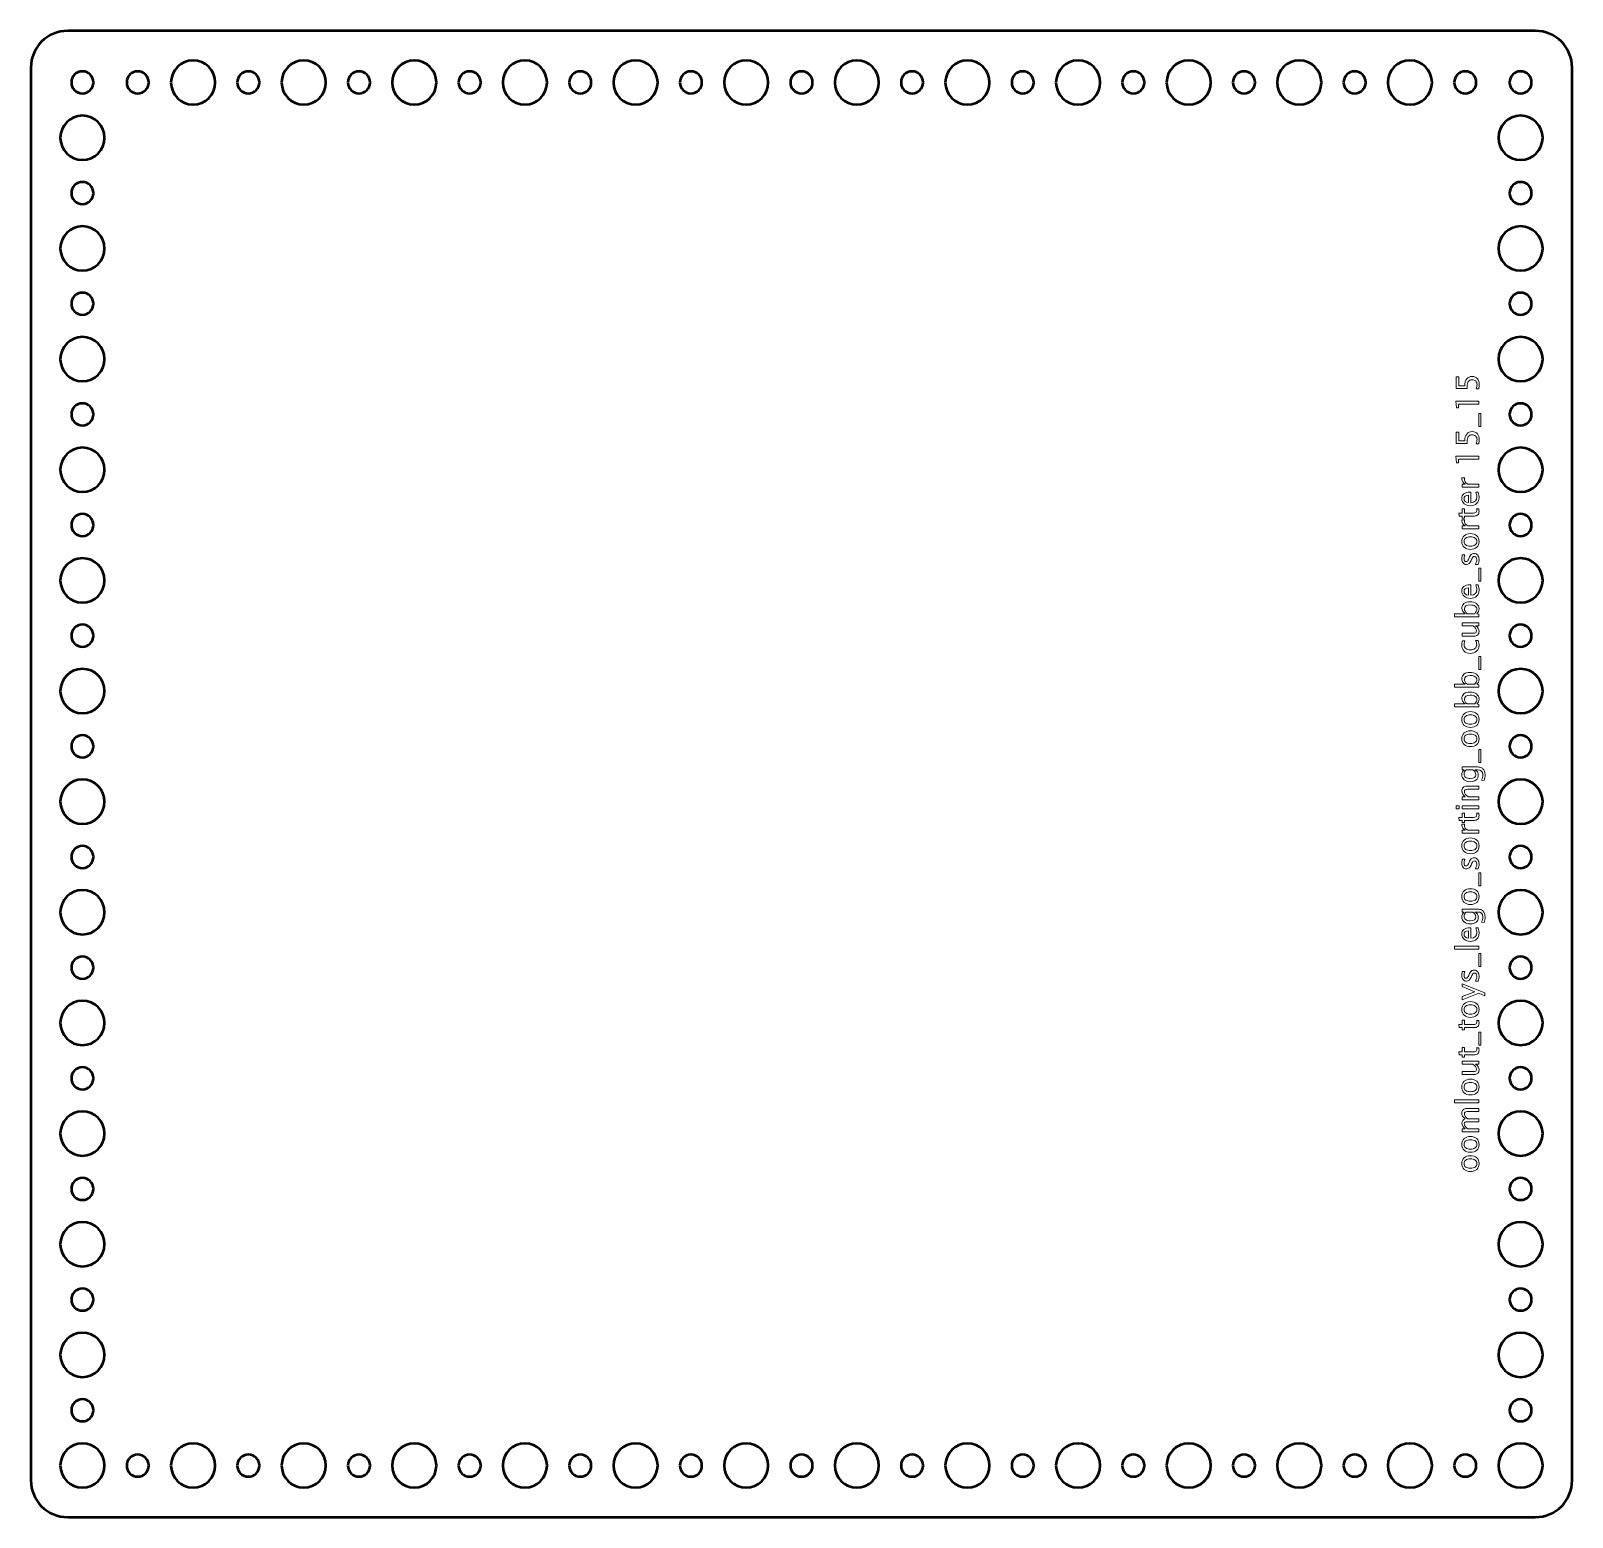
# Model space of a CAD drawing. Header units: centimetres. Extents: x -10.4 to 10.4, y -10.1 to 10.1.
import ezdxf

# ---------------------------------------------------------------- set-up
doc = ezdxf.new("R2010")
doc.units = ezdxf.units.CM
doc.header["$MEASUREMENT"] = 0
doc.layers.add('Layer 1', color=7, linetype='Continuous')

msp = doc.modelspace()

# ---------------------------------------------------------------- linework, layer by layer
at = {"layer": 'Layer 1', "lineweight": 53}
for points, knots in [([(9.95, -10.075), (9.95, -10.075), (-9.95, -10.075), (-9.95, -10.075), (-9.95, -10.075), (-10.22614, -10.075), (-10.45, -9.85114), (-10.45, -9.575), (-10.45, -9.575), (-10.45, -9.575), (-10.45, 9.575), (-10.45, 9.575), (-10.45, 9.575), (-10.45, 9.85114), (-10.22614, 10.075), (-9.95, 10.075), (-9.95, 10.075), (-9.95, 10.075), (9.95, 10.075), (9.95, 10.075), (9.95, 10.075), (10.22614, 10.075), (10.45, 9.85114), (10.45, 9.575), (10.45, 9.575), (10.45, 9.575), (10.45, -9.575), (10.45, -9.575), (10.45, -9.575), (10.45, -9.85114), (10.22614, -10.075), (9.95, -10.075)], [0, 0, 0, 0, 0.11111111, 0.11111111, 0.11111111, 0.11111111, 0.22222222, 0.22222222, 0.22222222, 0.22222222, 0.33333333, 0.33333333, 0.33333333, 0.33333333, 0.44444444, 0.44444444, 0.44444444, 0.44444444, 0.55555556, 0.55555556, 0.55555556, 0.55555556, 0.66666667, 0.66666667, 0.66666667, 0.66666667, 0.77777778, 0.77777778, 0.77777778, 0.77777778, 1, 1, 1, 1]), ([(-8.55, 9.375), (-8.55, 9.54069), (-8.41569, 9.675), (-8.25, 9.675), (-8.25, 9.675), (-8.08431, 9.675), (-7.95, 9.54069), (-7.95, 9.375), (-7.95, 9.375), (-7.95, 9.20931), (-8.08431, 9.075), (-8.25, 9.075), (-8.25, 9.075), (-8.41569, 9.075), (-8.55, 9.20931), (-8.55, 9.375)], [0, 0, 0, 0, 0.2, 0.2, 0.2, 0.2, 0.4, 0.4, 0.4, 0.4, 0.6, 0.6, 0.6, 0.6, 1, 1, 1, 1]), ([(-7.05, 9.375), (-7.05, 9.54069), (-6.91569, 9.675), (-6.75, 9.675), (-6.75, 9.675), (-6.58431, 9.675), (-6.45, 9.54069), (-6.45, 9.375), (-6.45, 9.375), (-6.45, 9.20931), (-6.58431, 9.075), (-6.75, 9.075), (-6.75, 9.075), (-6.91569, 9.075), (-7.05, 9.20931), (-7.05, 9.375)], [0, 0, 0, 0, 0.2, 0.2, 0.2, 0.2, 0.4, 0.4, 0.4, 0.4, 0.6, 0.6, 0.6, 0.6, 1, 1, 1, 1]), ([(-5.55, 9.375), (-5.55, 9.54069), (-5.41569, 9.675), (-5.25, 9.675), (-5.25, 9.675), (-5.08431, 9.675), (-4.95, 9.54069), (-4.95, 9.375), (-4.95, 9.375), (-4.95, 9.20931), (-5.08431, 9.075), (-5.25, 9.075), (-5.25, 9.075), (-5.41569, 9.075), (-5.55, 9.20931), (-5.55, 9.375)], [0, 0, 0, 0, 0.2, 0.2, 0.2, 0.2, 0.4, 0.4, 0.4, 0.4, 0.6, 0.6, 0.6, 0.6, 1, 1, 1, 1]), ([(-4.05, 9.375), (-4.05, 9.54069), (-3.91569, 9.675), (-3.75, 9.675), (-3.75, 9.675), (-3.58431, 9.675), (-3.45, 9.54069), (-3.45, 9.375), (-3.45, 9.375), (-3.45, 9.20931), (-3.58431, 9.075), (-3.75, 9.075), (-3.75, 9.075), (-3.91569, 9.075), (-4.05, 9.20931), (-4.05, 9.375)], [0, 0, 0, 0, 0.2, 0.2, 0.2, 0.2, 0.4, 0.4, 0.4, 0.4, 0.6, 0.6, 0.6, 0.6, 1, 1, 1, 1]), ([(-2.55, 9.375), (-2.55, 9.54069), (-2.41569, 9.675), (-2.25, 9.675), (-2.25, 9.675), (-2.08431, 9.675), (-1.95, 9.54069), (-1.95, 9.375), (-1.95, 9.375), (-1.95, 9.20931), (-2.08431, 9.075), (-2.25, 9.075), (-2.25, 9.075), (-2.41569, 9.075), (-2.55, 9.20931), (-2.55, 9.375)], [0, 0, 0, 0, 0.2, 0.2, 0.2, 0.2, 0.4, 0.4, 0.4, 0.4, 0.6, 0.6, 0.6, 0.6, 1, 1, 1, 1]), ([(-1.05, 9.375), (-1.05, 9.54069), (-0.91569, 9.675), (-0.75, 9.675), (-0.75, 9.675), (-0.58431, 9.675), (-0.45, 9.54069), (-0.45, 9.375), (-0.45, 9.375), (-0.45, 9.20931), (-0.58431, 9.075), (-0.75, 9.075), (-0.75, 9.075), (-0.91569, 9.075), (-1.05, 9.20931), (-1.05, 9.375)], [0, 0, 0, 0, 0.2, 0.2, 0.2, 0.2, 0.4, 0.4, 0.4, 0.4, 0.6, 0.6, 0.6, 0.6, 1, 1, 1, 1]), ([(0.45, 9.375), (0.45, 9.54069), (0.58431, 9.675), (0.75, 9.675), (0.75, 9.675), (0.91569, 9.675), (1.05, 9.54069), (1.05, 9.375), (1.05, 9.375), (1.05, 9.20931), (0.91569, 9.075), (0.75, 9.075), (0.75, 9.075), (0.58431, 9.075), (0.45, 9.20931), (0.45, 9.375)], [0, 0, 0, 0, 0.2, 0.2, 0.2, 0.2, 0.4, 0.4, 0.4, 0.4, 0.6, 0.6, 0.6, 0.6, 1, 1, 1, 1]), ([(1.95, 9.375), (1.95, 9.54069), (2.08431, 9.675), (2.25, 9.675), (2.25, 9.675), (2.41569, 9.675), (2.55, 9.54069), (2.55, 9.375), (2.55, 9.375), (2.55, 9.20931), (2.41569, 9.075), (2.25, 9.075), (2.25, 9.075), (2.08431, 9.075), (1.95, 9.20931), (1.95, 9.375)], [0, 0, 0, 0, 0.2, 0.2, 0.2, 0.2, 0.4, 0.4, 0.4, 0.4, 0.6, 0.6, 0.6, 0.6, 1, 1, 1, 1]), ([(3.45, 9.375), (3.45, 9.54069), (3.58431, 9.675), (3.75, 9.675), (3.75, 9.675), (3.91569, 9.675), (4.05, 9.54069), (4.05, 9.375), (4.05, 9.375), (4.05, 9.20931), (3.91569, 9.075), (3.75, 9.075), (3.75, 9.075), (3.58431, 9.075), (3.45, 9.20931), (3.45, 9.375)], [0, 0, 0, 0, 0.2, 0.2, 0.2, 0.2, 0.4, 0.4, 0.4, 0.4, 0.6, 0.6, 0.6, 0.6, 1, 1, 1, 1]), ([(4.95, 9.375), (4.95, 9.54069), (5.08431, 9.675), (5.25, 9.675), (5.25, 9.675), (5.41569, 9.675), (5.55, 9.54069), (5.55, 9.375), (5.55, 9.375), (5.55, 9.20931), (5.41569, 9.075), (5.25, 9.075), (5.25, 9.075), (5.08431, 9.075), (4.95, 9.20931), (4.95, 9.375)], [0, 0, 0, 0, 0.2, 0.2, 0.2, 0.2, 0.4, 0.4, 0.4, 0.4, 0.6, 0.6, 0.6, 0.6, 1, 1, 1, 1]), ([(6.45, 9.375), (6.45, 9.54069), (6.58431, 9.675), (6.75, 9.675), (6.75, 9.675), (6.91569, 9.675), (7.05, 9.54069), (7.05, 9.375), (7.05, 9.375), (7.05, 9.20931), (6.91569, 9.075), (6.75, 9.075), (6.75, 9.075), (6.58431, 9.075), (6.45, 9.20931), (6.45, 9.375)], [0, 0, 0, 0, 0.2, 0.2, 0.2, 0.2, 0.4, 0.4, 0.4, 0.4, 0.6, 0.6, 0.6, 0.6, 1, 1, 1, 1]), ([(7.95, 9.375), (7.95, 9.54069), (8.08431, 9.675), (8.25, 9.675), (8.25, 9.675), (8.41569, 9.675), (8.55, 9.54069), (8.55, 9.375), (8.55, 9.375), (8.55, 9.20931), (8.41569, 9.075), (8.25, 9.075), (8.25, 9.075), (8.08431, 9.075), (7.95, 9.20931), (7.95, 9.375)], [0, 0, 0, 0, 0.2, 0.2, 0.2, 0.2, 0.4, 0.4, 0.4, 0.4, 0.6, 0.6, 0.6, 0.6, 1, 1, 1, 1]), ([(-9.75, 9.225), (-9.83284, 9.225), (-9.9, 9.29216), (-9.9, 9.375), (-9.9, 9.375), (-9.9, 9.45784), (-9.83284, 9.525), (-9.75, 9.525), (-9.75, 9.525), (-9.66716, 9.525), (-9.6, 9.45784), (-9.6, 9.375), (-9.6, 9.375), (-9.6, 9.29216), (-9.66716, 9.225), (-9.75, 9.225)], [0, 0, 0, 0, 0.2, 0.2, 0.2, 0.2, 0.4, 0.4, 0.4, 0.4, 0.6, 0.6, 0.6, 0.6, 1, 1, 1, 1]), ([(-9.15, 9.375), (-9.15, 9.45784), (-9.08284, 9.525), (-9, 9.525), (-9, 9.525), (-8.91716, 9.525), (-8.85, 9.45784), (-8.85, 9.375), (-8.85, 9.375), (-8.85, 9.29216), (-8.91716, 9.225), (-9, 9.225), (-9, 9.225), (-9.08284, 9.225), (-9.15, 9.29216), (-9.15, 9.375)], [0, 0, 0, 0, 0.2, 0.2, 0.2, 0.2, 0.4, 0.4, 0.4, 0.4, 0.6, 0.6, 0.6, 0.6, 1, 1, 1, 1]), ([(-7.65, 9.375), (-7.65, 9.45784), (-7.58284, 9.525), (-7.5, 9.525), (-7.5, 9.525), (-7.41716, 9.525), (-7.35, 9.45784), (-7.35, 9.375), (-7.35, 9.375), (-7.35, 9.29216), (-7.41716, 9.225), (-7.5, 9.225), (-7.5, 9.225), (-7.58284, 9.225), (-7.65, 9.29216), (-7.65, 9.375)], [0, 0, 0, 0, 0.2, 0.2, 0.2, 0.2, 0.4, 0.4, 0.4, 0.4, 0.6, 0.6, 0.6, 0.6, 1, 1, 1, 1]), ([(-6.15, 9.375), (-6.15, 9.45784), (-6.08284, 9.525), (-6, 9.525), (-6, 9.525), (-5.91716, 9.525), (-5.85, 9.45784), (-5.85, 9.375), (-5.85, 9.375), (-5.85, 9.29216), (-5.91716, 9.225), (-6, 9.225), (-6, 9.225), (-6.08284, 9.225), (-6.15, 9.29216), (-6.15, 9.375)], [0, 0, 0, 0, 0.2, 0.2, 0.2, 0.2, 0.4, 0.4, 0.4, 0.4, 0.6, 0.6, 0.6, 0.6, 1, 1, 1, 1]), ([(-4.65, 9.375), (-4.65, 9.45784), (-4.58284, 9.525), (-4.5, 9.525), (-4.5, 9.525), (-4.41716, 9.525), (-4.35, 9.45784), (-4.35, 9.375), (-4.35, 9.375), (-4.35, 9.29216), (-4.41716, 9.225), (-4.5, 9.225), (-4.5, 9.225), (-4.58284, 9.225), (-4.65, 9.29216), (-4.65, 9.375)], [0, 0, 0, 0, 0.2, 0.2, 0.2, 0.2, 0.4, 0.4, 0.4, 0.4, 0.6, 0.6, 0.6, 0.6, 1, 1, 1, 1]), ([(-3.15, 9.375), (-3.15, 9.45784), (-3.08284, 9.525), (-3, 9.525), (-3, 9.525), (-2.91716, 9.525), (-2.85, 9.45784), (-2.85, 9.375), (-2.85, 9.375), (-2.85, 9.29216), (-2.91716, 9.225), (-3, 9.225), (-3, 9.225), (-3.08284, 9.225), (-3.15, 9.29216), (-3.15, 9.375)], [0, 0, 0, 0, 0.2, 0.2, 0.2, 0.2, 0.4, 0.4, 0.4, 0.4, 0.6, 0.6, 0.6, 0.6, 1, 1, 1, 1]), ([(-1.65, 9.375), (-1.65, 9.45784), (-1.58284, 9.525), (-1.5, 9.525), (-1.5, 9.525), (-1.41716, 9.525), (-1.35, 9.45784), (-1.35, 9.375), (-1.35, 9.375), (-1.35, 9.29216), (-1.41716, 9.225), (-1.5, 9.225), (-1.5, 9.225), (-1.58284, 9.225), (-1.65, 9.29216), (-1.65, 9.375)], [0, 0, 0, 0, 0.2, 0.2, 0.2, 0.2, 0.4, 0.4, 0.4, 0.4, 0.6, 0.6, 0.6, 0.6, 1, 1, 1, 1]), ([(-0.15, 9.375), (-0.15, 9.45784), (-0.08284, 9.525), (0, 9.525), (0, 9.525), (0.08284, 9.525), (0.15, 9.45784), (0.15, 9.375), (0.15, 9.375), (0.15, 9.29216), (0.08284, 9.225), (0, 9.225), (0, 9.225), (-0.08284, 9.225), (-0.15, 9.29216), (-0.15, 9.375)], [0, 0, 0, 0, 0.2, 0.2, 0.2, 0.2, 0.4, 0.4, 0.4, 0.4, 0.6, 0.6, 0.6, 0.6, 1, 1, 1, 1]), ([(1.35, 9.375), (1.35, 9.45784), (1.41716, 9.525), (1.5, 9.525), (1.5, 9.525), (1.58284, 9.525), (1.65, 9.45784), (1.65, 9.375), (1.65, 9.375), (1.65, 9.29216), (1.58284, 9.225), (1.5, 9.225), (1.5, 9.225), (1.41716, 9.225), (1.35, 9.29216), (1.35, 9.375)], [0, 0, 0, 0, 0.2, 0.2, 0.2, 0.2, 0.4, 0.4, 0.4, 0.4, 0.6, 0.6, 0.6, 0.6, 1, 1, 1, 1]), ([(2.85, 9.375), (2.85, 9.45784), (2.91716, 9.525), (3, 9.525), (3, 9.525), (3.08284, 9.525), (3.15, 9.45784), (3.15, 9.375), (3.15, 9.375), (3.15, 9.29216), (3.08284, 9.225), (3, 9.225), (3, 9.225), (2.91716, 9.225), (2.85, 9.29216), (2.85, 9.375)], [0, 0, 0, 0, 0.2, 0.2, 0.2, 0.2, 0.4, 0.4, 0.4, 0.4, 0.6, 0.6, 0.6, 0.6, 1, 1, 1, 1]), ([(4.35, 9.375), (4.35, 9.45784), (4.41716, 9.525), (4.5, 9.525), (4.5, 9.525), (4.58284, 9.525), (4.65, 9.45784), (4.65, 9.375), (4.65, 9.375), (4.65, 9.29216), (4.58284, 9.225), (4.5, 9.225), (4.5, 9.225), (4.41716, 9.225), (4.35, 9.29216), (4.35, 9.375)], [0, 0, 0, 0, 0.2, 0.2, 0.2, 0.2, 0.4, 0.4, 0.4, 0.4, 0.6, 0.6, 0.6, 0.6, 1, 1, 1, 1]), ([(5.85, 9.375), (5.85, 9.45784), (5.91716, 9.525), (6, 9.525), (6, 9.525), (6.08284, 9.525), (6.15, 9.45784), (6.15, 9.375), (6.15, 9.375), (6.15, 9.29216), (6.08284, 9.225), (6, 9.225), (6, 9.225), (5.91716, 9.225), (5.85, 9.29216), (5.85, 9.375)], [0, 0, 0, 0, 0.2, 0.2, 0.2, 0.2, 0.4, 0.4, 0.4, 0.4, 0.6, 0.6, 0.6, 0.6, 1, 1, 1, 1]), ([(7.35, 9.375), (7.35, 9.45784), (7.41716, 9.525), (7.5, 9.525), (7.5, 9.525), (7.58284, 9.525), (7.65, 9.45784), (7.65, 9.375), (7.65, 9.375), (7.65, 9.29216), (7.58284, 9.225), (7.5, 9.225), (7.5, 9.225), (7.41716, 9.225), (7.35, 9.29216), (7.35, 9.375)], [0, 0, 0, 0, 0.2, 0.2, 0.2, 0.2, 0.4, 0.4, 0.4, 0.4, 0.6, 0.6, 0.6, 0.6, 1, 1, 1, 1]), ([(8.85, 9.375), (8.85, 9.45784), (8.91716, 9.525), (9, 9.525), (9, 9.525), (9.08284, 9.525), (9.15, 9.45784), (9.15, 9.375), (9.15, 9.375), (9.15, 9.29216), (9.08284, 9.225), (9, 9.225), (9, 9.225), (8.91716, 9.225), (8.85, 9.29216), (8.85, 9.375)], [0, 0, 0, 0, 0.2, 0.2, 0.2, 0.2, 0.4, 0.4, 0.4, 0.4, 0.6, 0.6, 0.6, 0.6, 1, 1, 1, 1]), ([(9.75, 9.225), (9.66716, 9.225), (9.6, 9.29216), (9.6, 9.375), (9.6, 9.375), (9.6, 9.45784), (9.66716, 9.525), (9.75, 9.525), (9.75, 9.525), (9.83284, 9.525), (9.9, 9.45784), (9.9, 9.375), (9.9, 9.375), (9.9, 9.29216), (9.83284, 9.225), (9.75, 9.225)], [0, 0, 0, 0, 0.2, 0.2, 0.2, 0.2, 0.4, 0.4, 0.4, 0.4, 0.6, 0.6, 0.6, 0.6, 1, 1, 1, 1]), ([(-9.75, 8.325), (-9.91569, 8.325), (-10.05, 8.45931), (-10.05, 8.625), (-10.05, 8.625), (-10.05, 8.79069), (-9.91569, 8.925), (-9.75, 8.925), (-9.75, 8.925), (-9.58431, 8.925), (-9.45, 8.79069), (-9.45, 8.625), (-9.45, 8.625), (-9.45, 8.45931), (-9.58431, 8.325), (-9.75, 8.325)], [0, 0, 0, 0, 0.2, 0.2, 0.2, 0.2, 0.4, 0.4, 0.4, 0.4, 0.6, 0.6, 0.6, 0.6, 1, 1, 1, 1]), ([(9.75, 8.325), (9.58431, 8.325), (9.45, 8.45931), (9.45, 8.625), (9.45, 8.625), (9.45, 8.79069), (9.58431, 8.925), (9.75, 8.925), (9.75, 8.925), (9.91569, 8.925), (10.05, 8.79069), (10.05, 8.625), (10.05, 8.625), (10.05, 8.45931), (9.91569, 8.325), (9.75, 8.325)], [0, 0, 0, 0, 0.2, 0.2, 0.2, 0.2, 0.4, 0.4, 0.4, 0.4, 0.6, 0.6, 0.6, 0.6, 1, 1, 1, 1]), ([(-9.75, 7.725), (-9.83284, 7.725), (-9.9, 7.79216), (-9.9, 7.875), (-9.9, 7.875), (-9.9, 7.95784), (-9.83284, 8.025), (-9.75, 8.025), (-9.75, 8.025), (-9.66716, 8.025), (-9.6, 7.95784), (-9.6, 7.875), (-9.6, 7.875), (-9.6, 7.79216), (-9.66716, 7.725), (-9.75, 7.725)], [0, 0, 0, 0, 0.2, 0.2, 0.2, 0.2, 0.4, 0.4, 0.4, 0.4, 0.6, 0.6, 0.6, 0.6, 1, 1, 1, 1]), ([(9.75, 7.725), (9.66716, 7.725), (9.6, 7.79216), (9.6, 7.875), (9.6, 7.875), (9.6, 7.95784), (9.66716, 8.025), (9.75, 8.025), (9.75, 8.025), (9.83284, 8.025), (9.9, 7.95784), (9.9, 7.875), (9.9, 7.875), (9.9, 7.79216), (9.83284, 7.725), (9.75, 7.725)], [0, 0, 0, 0, 0.2, 0.2, 0.2, 0.2, 0.4, 0.4, 0.4, 0.4, 0.6, 0.6, 0.6, 0.6, 1, 1, 1, 1]), ([(-9.75, 6.825), (-9.91569, 6.825), (-10.05, 6.95931), (-10.05, 7.125), (-10.05, 7.125), (-10.05, 7.29069), (-9.91569, 7.425), (-9.75, 7.425), (-9.75, 7.425), (-9.58431, 7.425), (-9.45, 7.29069), (-9.45, 7.125), (-9.45, 7.125), (-9.45, 6.95931), (-9.58431, 6.825), (-9.75, 6.825)], [0, 0, 0, 0, 0.2, 0.2, 0.2, 0.2, 0.4, 0.4, 0.4, 0.4, 0.6, 0.6, 0.6, 0.6, 1, 1, 1, 1]), ([(9.75, 6.825), (9.58431, 6.825), (9.45, 6.95931), (9.45, 7.125), (9.45, 7.125), (9.45, 7.29069), (9.58431, 7.425), (9.75, 7.425), (9.75, 7.425), (9.91569, 7.425), (10.05, 7.29069), (10.05, 7.125), (10.05, 7.125), (10.05, 6.95931), (9.91569, 6.825), (9.75, 6.825)], [0, 0, 0, 0, 0.2, 0.2, 0.2, 0.2, 0.4, 0.4, 0.4, 0.4, 0.6, 0.6, 0.6, 0.6, 1, 1, 1, 1]), ([(-9.75, 6.225), (-9.83284, 6.225), (-9.9, 6.29216), (-9.9, 6.375), (-9.9, 6.375), (-9.9, 6.45784), (-9.83284, 6.525), (-9.75, 6.525), (-9.75, 6.525), (-9.66716, 6.525), (-9.6, 6.45784), (-9.6, 6.375), (-9.6, 6.375), (-9.6, 6.29216), (-9.66716, 6.225), (-9.75, 6.225)], [0, 0, 0, 0, 0.2, 0.2, 0.2, 0.2, 0.4, 0.4, 0.4, 0.4, 0.6, 0.6, 0.6, 0.6, 1, 1, 1, 1]), ([(9.75, 6.225), (9.66716, 6.225), (9.6, 6.29216), (9.6, 6.375), (9.6, 6.375), (9.6, 6.45784), (9.66716, 6.525), (9.75, 6.525), (9.75, 6.525), (9.83284, 6.525), (9.9, 6.45784), (9.9, 6.375), (9.9, 6.375), (9.9, 6.29216), (9.83284, 6.225), (9.75, 6.225)], [0, 0, 0, 0, 0.2, 0.2, 0.2, 0.2, 0.4, 0.4, 0.4, 0.4, 0.6, 0.6, 0.6, 0.6, 1, 1, 1, 1]), ([(-9.75, 5.325), (-9.91569, 5.325), (-10.05, 5.45931), (-10.05, 5.625), (-10.05, 5.625), (-10.05, 5.79069), (-9.91569, 5.925), (-9.75, 5.925), (-9.75, 5.925), (-9.58431, 5.925), (-9.45, 5.79069), (-9.45, 5.625), (-9.45, 5.625), (-9.45, 5.45931), (-9.58431, 5.325), (-9.75, 5.325)], [0, 0, 0, 0, 0.2, 0.2, 0.2, 0.2, 0.4, 0.4, 0.4, 0.4, 0.6, 0.6, 0.6, 0.6, 1, 1, 1, 1]), ([(9.75, 5.325), (9.58431, 5.325), (9.45, 5.45931), (9.45, 5.625), (9.45, 5.625), (9.45, 5.79069), (9.58431, 5.925), (9.75, 5.925), (9.75, 5.925), (9.91569, 5.925), (10.05, 5.79069), (10.05, 5.625), (10.05, 5.625), (10.05, 5.45931), (9.91569, 5.325), (9.75, 5.325)], [0, 0, 0, 0, 0.2, 0.2, 0.2, 0.2, 0.4, 0.4, 0.4, 0.4, 0.6, 0.6, 0.6, 0.6, 1, 1, 1, 1]), ([(-9.75, 4.725), (-9.83284, 4.725), (-9.9, 4.79216), (-9.9, 4.875), (-9.9, 4.875), (-9.9, 4.95784), (-9.83284, 5.025), (-9.75, 5.025), (-9.75, 5.025), (-9.66716, 5.025), (-9.6, 4.95784), (-9.6, 4.875), (-9.6, 4.875), (-9.6, 4.79216), (-9.66716, 4.725), (-9.75, 4.725)], [0, 0, 0, 0, 0.2, 0.2, 0.2, 0.2, 0.4, 0.4, 0.4, 0.4, 0.6, 0.6, 0.6, 0.6, 1, 1, 1, 1]), ([(9.75, 4.725), (9.66716, 4.725), (9.6, 4.79216), (9.6, 4.875), (9.6, 4.875), (9.6, 4.95784), (9.66716, 5.025), (9.75, 5.025), (9.75, 5.025), (9.83284, 5.025), (9.9, 4.95784), (9.9, 4.875), (9.9, 4.875), (9.9, 4.79216), (9.83284, 4.725), (9.75, 4.725)], [0, 0, 0, 0, 0.2, 0.2, 0.2, 0.2, 0.4, 0.4, 0.4, 0.4, 0.6, 0.6, 0.6, 0.6, 1, 1, 1, 1]), ([(-9.75, 3.825), (-9.91569, 3.825), (-10.05, 3.95931), (-10.05, 4.125), (-10.05, 4.125), (-10.05, 4.29069), (-9.91569, 4.425), (-9.75, 4.425), (-9.75, 4.425), (-9.58431, 4.425), (-9.45, 4.29069), (-9.45, 4.125), (-9.45, 4.125), (-9.45, 3.95931), (-9.58431, 3.825), (-9.75, 3.825)], [0, 0, 0, 0, 0.2, 0.2, 0.2, 0.2, 0.4, 0.4, 0.4, 0.4, 0.6, 0.6, 0.6, 0.6, 1, 1, 1, 1]), ([(9.75, 3.825), (9.58431, 3.825), (9.45, 3.95931), (9.45, 4.125), (9.45, 4.125), (9.45, 4.29069), (9.58431, 4.425), (9.75, 4.425), (9.75, 4.425), (9.91569, 4.425), (10.05, 4.29069), (10.05, 4.125), (10.05, 4.125), (10.05, 3.95931), (9.91569, 3.825), (9.75, 3.825)], [0, 0, 0, 0, 0.2, 0.2, 0.2, 0.2, 0.4, 0.4, 0.4, 0.4, 0.6, 0.6, 0.6, 0.6, 1, 1, 1, 1]), ([(-9.75, 3.225), (-9.83284, 3.225), (-9.9, 3.29216), (-9.9, 3.375), (-9.9, 3.375), (-9.9, 3.45784), (-9.83284, 3.525), (-9.75, 3.525), (-9.75, 3.525), (-9.66716, 3.525), (-9.6, 3.45784), (-9.6, 3.375), (-9.6, 3.375), (-9.6, 3.29216), (-9.66716, 3.225), (-9.75, 3.225)], [0, 0, 0, 0, 0.2, 0.2, 0.2, 0.2, 0.4, 0.4, 0.4, 0.4, 0.6, 0.6, 0.6, 0.6, 1, 1, 1, 1]), ([(9.75, 3.225), (9.66716, 3.225), (9.6, 3.29216), (9.6, 3.375), (9.6, 3.375), (9.6, 3.45784), (9.66716, 3.525), (9.75, 3.525), (9.75, 3.525), (9.83284, 3.525), (9.9, 3.45784), (9.9, 3.375), (9.9, 3.375), (9.9, 3.29216), (9.83284, 3.225), (9.75, 3.225)], [0, 0, 0, 0, 0.2, 0.2, 0.2, 0.2, 0.4, 0.4, 0.4, 0.4, 0.6, 0.6, 0.6, 0.6, 1, 1, 1, 1]), ([(-9.75, 2.325), (-9.91569, 2.325), (-10.05, 2.45931), (-10.05, 2.625), (-10.05, 2.625), (-10.05, 2.79069), (-9.91569, 2.925), (-9.75, 2.925), (-9.75, 2.925), (-9.58431, 2.925), (-9.45, 2.79069), (-9.45, 2.625), (-9.45, 2.625), (-9.45, 2.45931), (-9.58431, 2.325), (-9.75, 2.325)], [0, 0, 0, 0, 0.2, 0.2, 0.2, 0.2, 0.4, 0.4, 0.4, 0.4, 0.6, 0.6, 0.6, 0.6, 1, 1, 1, 1]), ([(9.75, 2.325), (9.58431, 2.325), (9.45, 2.45931), (9.45, 2.625), (9.45, 2.625), (9.45, 2.79069), (9.58431, 2.925), (9.75, 2.925), (9.75, 2.925), (9.91569, 2.925), (10.05, 2.79069), (10.05, 2.625), (10.05, 2.625), (10.05, 2.45931), (9.91569, 2.325), (9.75, 2.325)], [0, 0, 0, 0, 0.2, 0.2, 0.2, 0.2, 0.4, 0.4, 0.4, 0.4, 0.6, 0.6, 0.6, 0.6, 1, 1, 1, 1]), ([(-9.75, 1.725), (-9.83284, 1.725), (-9.9, 1.79216), (-9.9, 1.875), (-9.9, 1.875), (-9.9, 1.95784), (-9.83284, 2.025), (-9.75, 2.025), (-9.75, 2.025), (-9.66716, 2.025), (-9.6, 1.95784), (-9.6, 1.875), (-9.6, 1.875), (-9.6, 1.79216), (-9.66716, 1.725), (-9.75, 1.725)], [0, 0, 0, 0, 0.2, 0.2, 0.2, 0.2, 0.4, 0.4, 0.4, 0.4, 0.6, 0.6, 0.6, 0.6, 1, 1, 1, 1]), ([(9.75, 1.725), (9.66716, 1.725), (9.6, 1.79216), (9.6, 1.875), (9.6, 1.875), (9.6, 1.95784), (9.66716, 2.025), (9.75, 2.025), (9.75, 2.025), (9.83284, 2.025), (9.9, 1.95784), (9.9, 1.875), (9.9, 1.875), (9.9, 1.79216), (9.83284, 1.725), (9.75, 1.725)], [0, 0, 0, 0, 0.2, 0.2, 0.2, 0.2, 0.4, 0.4, 0.4, 0.4, 0.6, 0.6, 0.6, 0.6, 1, 1, 1, 1]), ([(-9.75, 0.825), (-9.91569, 0.825), (-10.05, 0.95931), (-10.05, 1.125), (-10.05, 1.125), (-10.05, 1.29069), (-9.91569, 1.425), (-9.75, 1.425), (-9.75, 1.425), (-9.58431, 1.425), (-9.45, 1.29069), (-9.45, 1.125), (-9.45, 1.125), (-9.45, 0.95931), (-9.58431, 0.825), (-9.75, 0.825)], [0, 0, 0, 0, 0.2, 0.2, 0.2, 0.2, 0.4, 0.4, 0.4, 0.4, 0.6, 0.6, 0.6, 0.6, 1, 1, 1, 1]), ([(9.75, 0.825), (9.58431, 0.825), (9.45, 0.95931), (9.45, 1.125), (9.45, 1.125), (9.45, 1.29069), (9.58431, 1.425), (9.75, 1.425), (9.75, 1.425), (9.91569, 1.425), (10.05, 1.29069), (10.05, 1.125), (10.05, 1.125), (10.05, 0.95931), (9.91569, 0.825), (9.75, 0.825)], [0, 0, 0, 0, 0.2, 0.2, 0.2, 0.2, 0.4, 0.4, 0.4, 0.4, 0.6, 0.6, 0.6, 0.6, 1, 1, 1, 1]), ([(-9.75, 0.225), (-9.83284, 0.225), (-9.9, 0.29216), (-9.9, 0.375), (-9.9, 0.375), (-9.9, 0.45784), (-9.83284, 0.525), (-9.75, 0.525), (-9.75, 0.525), (-9.66716, 0.525), (-9.6, 0.45784), (-9.6, 0.375), (-9.6, 0.375), (-9.6, 0.29216), (-9.66716, 0.225), (-9.75, 0.225)], [0, 0, 0, 0, 0.2, 0.2, 0.2, 0.2, 0.4, 0.4, 0.4, 0.4, 0.6, 0.6, 0.6, 0.6, 1, 1, 1, 1]), ([(9.75, 0.225), (9.66716, 0.225), (9.6, 0.29216), (9.6, 0.375), (9.6, 0.375), (9.6, 0.45784), (9.66716, 0.525), (9.75, 0.525), (9.75, 0.525), (9.83284, 0.525), (9.9, 0.45784), (9.9, 0.375), (9.9, 0.375), (9.9, 0.29216), (9.83284, 0.225), (9.75, 0.225)], [0, 0, 0, 0, 0.2, 0.2, 0.2, 0.2, 0.4, 0.4, 0.4, 0.4, 0.6, 0.6, 0.6, 0.6, 1, 1, 1, 1]), ([(-9.75, -0.675), (-9.91569, -0.675), (-10.05, -0.54069), (-10.05, -0.375), (-10.05, -0.375), (-10.05, -0.20931), (-9.91569, -0.075), (-9.75, -0.075), (-9.75, -0.075), (-9.58431, -0.075), (-9.45, -0.20931), (-9.45, -0.375), (-9.45, -0.375), (-9.45, -0.54069), (-9.58431, -0.675), (-9.75, -0.675)], [0, 0, 0, 0, 0.2, 0.2, 0.2, 0.2, 0.4, 0.4, 0.4, 0.4, 0.6, 0.6, 0.6, 0.6, 1, 1, 1, 1]), ([(9.75, -0.675), (9.58431, -0.675), (9.45, -0.54069), (9.45, -0.375), (9.45, -0.375), (9.45, -0.20931), (9.58431, -0.075), (9.75, -0.075), (9.75, -0.075), (9.91569, -0.075), (10.05, -0.20931), (10.05, -0.375), (10.05, -0.375), (10.05, -0.54069), (9.91569, -0.675), (9.75, -0.675)], [0, 0, 0, 0, 0.2, 0.2, 0.2, 0.2, 0.4, 0.4, 0.4, 0.4, 0.6, 0.6, 0.6, 0.6, 1, 1, 1, 1]), ([(-9.75, -1.275), (-9.83284, -1.275), (-9.9, -1.20784), (-9.9, -1.125), (-9.9, -1.125), (-9.9, -1.04216), (-9.83284, -0.975), (-9.75, -0.975), (-9.75, -0.975), (-9.66716, -0.975), (-9.6, -1.04216), (-9.6, -1.125), (-9.6, -1.125), (-9.6, -1.20784), (-9.66716, -1.275), (-9.75, -1.275)], [0, 0, 0, 0, 0.2, 0.2, 0.2, 0.2, 0.4, 0.4, 0.4, 0.4, 0.6, 0.6, 0.6, 0.6, 1, 1, 1, 1]), ([(9.75, -1.275), (9.66716, -1.275), (9.6, -1.20784), (9.6, -1.125), (9.6, -1.125), (9.6, -1.04216), (9.66716, -0.975), (9.75, -0.975), (9.75, -0.975), (9.83284, -0.975), (9.9, -1.04216), (9.9, -1.125), (9.9, -1.125), (9.9, -1.20784), (9.83284, -1.275), (9.75, -1.275)], [0, 0, 0, 0, 0.2, 0.2, 0.2, 0.2, 0.4, 0.4, 0.4, 0.4, 0.6, 0.6, 0.6, 0.6, 1, 1, 1, 1]), ([(-9.75, -2.175), (-9.91569, -2.175), (-10.05, -2.04069), (-10.05, -1.875), (-10.05, -1.875), (-10.05, -1.70931), (-9.91569, -1.575), (-9.75, -1.575), (-9.75, -1.575), (-9.58431, -1.575), (-9.45, -1.70931), (-9.45, -1.875), (-9.45, -1.875), (-9.45, -2.04069), (-9.58431, -2.175), (-9.75, -2.175)], [0, 0, 0, 0, 0.2, 0.2, 0.2, 0.2, 0.4, 0.4, 0.4, 0.4, 0.6, 0.6, 0.6, 0.6, 1, 1, 1, 1]), ([(9.75, -2.175), (9.58431, -2.175), (9.45, -2.04069), (9.45, -1.875), (9.45, -1.875), (9.45, -1.70931), (9.58431, -1.575), (9.75, -1.575), (9.75, -1.575), (9.91569, -1.575), (10.05, -1.70931), (10.05, -1.875), (10.05, -1.875), (10.05, -2.04069), (9.91569, -2.175), (9.75, -2.175)], [0, 0, 0, 0, 0.2, 0.2, 0.2, 0.2, 0.4, 0.4, 0.4, 0.4, 0.6, 0.6, 0.6, 0.6, 1, 1, 1, 1]), ([(-9.75, -2.775), (-9.83284, -2.775), (-9.9, -2.70784), (-9.9, -2.625), (-9.9, -2.625), (-9.9, -2.54216), (-9.83284, -2.475), (-9.75, -2.475), (-9.75, -2.475), (-9.66716, -2.475), (-9.6, -2.54216), (-9.6, -2.625), (-9.6, -2.625), (-9.6, -2.70784), (-9.66716, -2.775), (-9.75, -2.775)], [0, 0, 0, 0, 0.2, 0.2, 0.2, 0.2, 0.4, 0.4, 0.4, 0.4, 0.6, 0.6, 0.6, 0.6, 1, 1, 1, 1]), ([(9.75, -2.775), (9.66716, -2.775), (9.6, -2.70784), (9.6, -2.625), (9.6, -2.625), (9.6, -2.54216), (9.66716, -2.475), (9.75, -2.475), (9.75, -2.475), (9.83284, -2.475), (9.9, -2.54216), (9.9, -2.625), (9.9, -2.625), (9.9, -2.70784), (9.83284, -2.775), (9.75, -2.775)], [0, 0, 0, 0, 0.2, 0.2, 0.2, 0.2, 0.4, 0.4, 0.4, 0.4, 0.6, 0.6, 0.6, 0.6, 1, 1, 1, 1]), ([(-9.75, -3.675), (-9.91569, -3.675), (-10.05, -3.54069), (-10.05, -3.375), (-10.05, -3.375), (-10.05, -3.20931), (-9.91569, -3.075), (-9.75, -3.075), (-9.75, -3.075), (-9.58431, -3.075), (-9.45, -3.20931), (-9.45, -3.375), (-9.45, -3.375), (-9.45, -3.54069), (-9.58431, -3.675), (-9.75, -3.675)], [0, 0, 0, 0, 0.2, 0.2, 0.2, 0.2, 0.4, 0.4, 0.4, 0.4, 0.6, 0.6, 0.6, 0.6, 1, 1, 1, 1]), ([(9.75, -3.675), (9.58431, -3.675), (9.45, -3.54069), (9.45, -3.375), (9.45, -3.375), (9.45, -3.20931), (9.58431, -3.075), (9.75, -3.075), (9.75, -3.075), (9.91569, -3.075), (10.05, -3.20931), (10.05, -3.375), (10.05, -3.375), (10.05, -3.54069), (9.91569, -3.675), (9.75, -3.675)], [0, 0, 0, 0, 0.2, 0.2, 0.2, 0.2, 0.4, 0.4, 0.4, 0.4, 0.6, 0.6, 0.6, 0.6, 1, 1, 1, 1]), ([(-9.75, -4.275), (-9.83284, -4.275), (-9.9, -4.20784), (-9.9, -4.125), (-9.9, -4.125), (-9.9, -4.04216), (-9.83284, -3.975), (-9.75, -3.975), (-9.75, -3.975), (-9.66716, -3.975), (-9.6, -4.04216), (-9.6, -4.125), (-9.6, -4.125), (-9.6, -4.20784), (-9.66716, -4.275), (-9.75, -4.275)], [0, 0, 0, 0, 0.2, 0.2, 0.2, 0.2, 0.4, 0.4, 0.4, 0.4, 0.6, 0.6, 0.6, 0.6, 1, 1, 1, 1]), ([(9.75, -4.275), (9.66716, -4.275), (9.6, -4.20784), (9.6, -4.125), (9.6, -4.125), (9.6, -4.04216), (9.66716, -3.975), (9.75, -3.975), (9.75, -3.975), (9.83284, -3.975), (9.9, -4.04216), (9.9, -4.125), (9.9, -4.125), (9.9, -4.20784), (9.83284, -4.275), (9.75, -4.275)], [0, 0, 0, 0, 0.2, 0.2, 0.2, 0.2, 0.4, 0.4, 0.4, 0.4, 0.6, 0.6, 0.6, 0.6, 1, 1, 1, 1]), ([(-9.75, -5.175), (-9.91569, -5.175), (-10.05, -5.04069), (-10.05, -4.875), (-10.05, -4.875), (-10.05, -4.70931), (-9.91569, -4.575), (-9.75, -4.575), (-9.75, -4.575), (-9.58431, -4.575), (-9.45, -4.70931), (-9.45, -4.875), (-9.45, -4.875), (-9.45, -5.04069), (-9.58431, -5.175), (-9.75, -5.175)], [0, 0, 0, 0, 0.2, 0.2, 0.2, 0.2, 0.4, 0.4, 0.4, 0.4, 0.6, 0.6, 0.6, 0.6, 1, 1, 1, 1]), ([(9.75, -5.175), (9.58431, -5.175), (9.45, -5.04069), (9.45, -4.875), (9.45, -4.875), (9.45, -4.70931), (9.58431, -4.575), (9.75, -4.575), (9.75, -4.575), (9.91569, -4.575), (10.05, -4.70931), (10.05, -4.875), (10.05, -4.875), (10.05, -5.04069), (9.91569, -5.175), (9.75, -5.175)], [0, 0, 0, 0, 0.2, 0.2, 0.2, 0.2, 0.4, 0.4, 0.4, 0.4, 0.6, 0.6, 0.6, 0.6, 1, 1, 1, 1]), ([(-9.75, -5.775), (-9.83284, -5.775), (-9.9, -5.70784), (-9.9, -5.625), (-9.9, -5.625), (-9.9, -5.54216), (-9.83284, -5.475), (-9.75, -5.475), (-9.75, -5.475), (-9.66716, -5.475), (-9.6, -5.54216), (-9.6, -5.625), (-9.6, -5.625), (-9.6, -5.70784), (-9.66716, -5.775), (-9.75, -5.775)], [0, 0, 0, 0, 0.2, 0.2, 0.2, 0.2, 0.4, 0.4, 0.4, 0.4, 0.6, 0.6, 0.6, 0.6, 1, 1, 1, 1]), ([(9.75, -5.775), (9.66716, -5.775), (9.6, -5.70784), (9.6, -5.625), (9.6, -5.625), (9.6, -5.54216), (9.66716, -5.475), (9.75, -5.475), (9.75, -5.475), (9.83284, -5.475), (9.9, -5.54216), (9.9, -5.625), (9.9, -5.625), (9.9, -5.70784), (9.83284, -5.775), (9.75, -5.775)], [0, 0, 0, 0, 0.2, 0.2, 0.2, 0.2, 0.4, 0.4, 0.4, 0.4, 0.6, 0.6, 0.6, 0.6, 1, 1, 1, 1]), ([(-9.75, -6.675), (-9.91569, -6.675), (-10.05, -6.54069), (-10.05, -6.375), (-10.05, -6.375), (-10.05, -6.20931), (-9.91569, -6.075), (-9.75, -6.075), (-9.75, -6.075), (-9.58431, -6.075), (-9.45, -6.20931), (-9.45, -6.375), (-9.45, -6.375), (-9.45, -6.54069), (-9.58431, -6.675), (-9.75, -6.675)], [0, 0, 0, 0, 0.2, 0.2, 0.2, 0.2, 0.4, 0.4, 0.4, 0.4, 0.6, 0.6, 0.6, 0.6, 1, 1, 1, 1]), ([(9.75, -6.675), (9.58431, -6.675), (9.45, -6.54069), (9.45, -6.375), (9.45, -6.375), (9.45, -6.20931), (9.58431, -6.075), (9.75, -6.075), (9.75, -6.075), (9.91569, -6.075), (10.05, -6.20931), (10.05, -6.375), (10.05, -6.375), (10.05, -6.54069), (9.91569, -6.675), (9.75, -6.675)], [0, 0, 0, 0, 0.2, 0.2, 0.2, 0.2, 0.4, 0.4, 0.4, 0.4, 0.6, 0.6, 0.6, 0.6, 1, 1, 1, 1]), ([(-9.75, -7.275), (-9.83284, -7.275), (-9.9, -7.20784), (-9.9, -7.125), (-9.9, -7.125), (-9.9, -7.04216), (-9.83284, -6.975), (-9.75, -6.975), (-9.75, -6.975), (-9.66716, -6.975), (-9.6, -7.04216), (-9.6, -7.125), (-9.6, -7.125), (-9.6, -7.20784), (-9.66716, -7.275), (-9.75, -7.275)], [0, 0, 0, 0, 0.2, 0.2, 0.2, 0.2, 0.4, 0.4, 0.4, 0.4, 0.6, 0.6, 0.6, 0.6, 1, 1, 1, 1]), ([(9.75, -7.275), (9.66716, -7.275), (9.6, -7.20784), (9.6, -7.125), (9.6, -7.125), (9.6, -7.04216), (9.66716, -6.975), (9.75, -6.975), (9.75, -6.975), (9.83284, -6.975), (9.9, -7.04216), (9.9, -7.125), (9.9, -7.125), (9.9, -7.20784), (9.83284, -7.275), (9.75, -7.275)], [0, 0, 0, 0, 0.2, 0.2, 0.2, 0.2, 0.4, 0.4, 0.4, 0.4, 0.6, 0.6, 0.6, 0.6, 1, 1, 1, 1]), ([(-9.75, -8.175), (-9.91569, -8.175), (-10.05, -8.04069), (-10.05, -7.875), (-10.05, -7.875), (-10.05, -7.70931), (-9.91569, -7.575), (-9.75, -7.575), (-9.75, -7.575), (-9.58431, -7.575), (-9.45, -7.70931), (-9.45, -7.875), (-9.45, -7.875), (-9.45, -8.04069), (-9.58431, -8.175), (-9.75, -8.175)], [0, 0, 0, 0, 0.2, 0.2, 0.2, 0.2, 0.4, 0.4, 0.4, 0.4, 0.6, 0.6, 0.6, 0.6, 1, 1, 1, 1]), ([(9.75, -8.175), (9.58431, -8.175), (9.45, -8.04069), (9.45, -7.875), (9.45, -7.875), (9.45, -7.70931), (9.58431, -7.575), (9.75, -7.575), (9.75, -7.575), (9.91569, -7.575), (10.05, -7.70931), (10.05, -7.875), (10.05, -7.875), (10.05, -8.04069), (9.91569, -8.175), (9.75, -8.175)], [0, 0, 0, 0, 0.2, 0.2, 0.2, 0.2, 0.4, 0.4, 0.4, 0.4, 0.6, 0.6, 0.6, 0.6, 1, 1, 1, 1]), ([(-9.75, -8.775), (-9.83284, -8.775), (-9.9, -8.70784), (-9.9, -8.625), (-9.9, -8.625), (-9.9, -8.54216), (-9.83284, -8.475), (-9.75, -8.475), (-9.75, -8.475), (-9.66716, -8.475), (-9.6, -8.54216), (-9.6, -8.625), (-9.6, -8.625), (-9.6, -8.70784), (-9.66716, -8.775), (-9.75, -8.775)], [0, 0, 0, 0, 0.2, 0.2, 0.2, 0.2, 0.4, 0.4, 0.4, 0.4, 0.6, 0.6, 0.6, 0.6, 1, 1, 1, 1]), ([(9.75, -8.775), (9.66716, -8.775), (9.6, -8.70784), (9.6, -8.625), (9.6, -8.625), (9.6, -8.54216), (9.66716, -8.475), (9.75, -8.475), (9.75, -8.475), (9.83284, -8.475), (9.9, -8.54216), (9.9, -8.625), (9.9, -8.625), (9.9, -8.70784), (9.83284, -8.775), (9.75, -8.775)], [0, 0, 0, 0, 0.2, 0.2, 0.2, 0.2, 0.4, 0.4, 0.4, 0.4, 0.6, 0.6, 0.6, 0.6, 1, 1, 1, 1]), ([(-10.05, -9.375), (-10.05, -9.20931), (-9.91569, -9.075), (-9.75, -9.075), (-9.75, -9.075), (-9.58431, -9.075), (-9.45, -9.20931), (-9.45, -9.375), (-9.45, -9.375), (-9.45, -9.54069), (-9.58431, -9.675), (-9.75, -9.675), (-9.75, -9.675), (-9.91569, -9.675), (-10.05, -9.54069), (-10.05, -9.375)], [0, 0, 0, 0, 0.2, 0.2, 0.2, 0.2, 0.4, 0.4, 0.4, 0.4, 0.6, 0.6, 0.6, 0.6, 1, 1, 1, 1]), ([(-8.55, -9.375), (-8.55, -9.20931), (-8.41569, -9.075), (-8.25, -9.075), (-8.25, -9.075), (-8.08431, -9.075), (-7.95, -9.20931), (-7.95, -9.375), (-7.95, -9.375), (-7.95, -9.54069), (-8.08431, -9.675), (-8.25, -9.675), (-8.25, -9.675), (-8.41569, -9.675), (-8.55, -9.54069), (-8.55, -9.375)], [0, 0, 0, 0, 0.2, 0.2, 0.2, 0.2, 0.4, 0.4, 0.4, 0.4, 0.6, 0.6, 0.6, 0.6, 1, 1, 1, 1]), ([(-7.05, -9.375), (-7.05, -9.20931), (-6.91569, -9.075), (-6.75, -9.075), (-6.75, -9.075), (-6.58431, -9.075), (-6.45, -9.20931), (-6.45, -9.375), (-6.45, -9.375), (-6.45, -9.54069), (-6.58431, -9.675), (-6.75, -9.675), (-6.75, -9.675), (-6.91569, -9.675), (-7.05, -9.54069), (-7.05, -9.375)], [0, 0, 0, 0, 0.2, 0.2, 0.2, 0.2, 0.4, 0.4, 0.4, 0.4, 0.6, 0.6, 0.6, 0.6, 1, 1, 1, 1]), ([(-5.55, -9.375), (-5.55, -9.20931), (-5.41569, -9.075), (-5.25, -9.075), (-5.25, -9.075), (-5.08431, -9.075), (-4.95, -9.20931), (-4.95, -9.375), (-4.95, -9.375), (-4.95, -9.54069), (-5.08431, -9.675), (-5.25, -9.675), (-5.25, -9.675), (-5.41569, -9.675), (-5.55, -9.54069), (-5.55, -9.375)], [0, 0, 0, 0, 0.2, 0.2, 0.2, 0.2, 0.4, 0.4, 0.4, 0.4, 0.6, 0.6, 0.6, 0.6, 1, 1, 1, 1]), ([(-4.05, -9.375), (-4.05, -9.20931), (-3.91569, -9.075), (-3.75, -9.075), (-3.75, -9.075), (-3.58431, -9.075), (-3.45, -9.20931), (-3.45, -9.375), (-3.45, -9.375), (-3.45, -9.54069), (-3.58431, -9.675), (-3.75, -9.675), (-3.75, -9.675), (-3.91569, -9.675), (-4.05, -9.54069), (-4.05, -9.375)], [0, 0, 0, 0, 0.2, 0.2, 0.2, 0.2, 0.4, 0.4, 0.4, 0.4, 0.6, 0.6, 0.6, 0.6, 1, 1, 1, 1]), ([(-2.55, -9.375), (-2.55, -9.20931), (-2.41569, -9.075), (-2.25, -9.075), (-2.25, -9.075), (-2.08431, -9.075), (-1.95, -9.20931), (-1.95, -9.375), (-1.95, -9.375), (-1.95, -9.54069), (-2.08431, -9.675), (-2.25, -9.675), (-2.25, -9.675), (-2.41569, -9.675), (-2.55, -9.54069), (-2.55, -9.375)], [0, 0, 0, 0, 0.2, 0.2, 0.2, 0.2, 0.4, 0.4, 0.4, 0.4, 0.6, 0.6, 0.6, 0.6, 1, 1, 1, 1]), ([(-1.05, -9.375), (-1.05, -9.20931), (-0.91569, -9.075), (-0.75, -9.075), (-0.75, -9.075), (-0.58431, -9.075), (-0.45, -9.20931), (-0.45, -9.375), (-0.45, -9.375), (-0.45, -9.54069), (-0.58431, -9.675), (-0.75, -9.675), (-0.75, -9.675), (-0.91569, -9.675), (-1.05, -9.54069), (-1.05, -9.375)], [0, 0, 0, 0, 0.2, 0.2, 0.2, 0.2, 0.4, 0.4, 0.4, 0.4, 0.6, 0.6, 0.6, 0.6, 1, 1, 1, 1]), ([(0.45, -9.375), (0.45, -9.20931), (0.58431, -9.075), (0.75, -9.075), (0.75, -9.075), (0.91569, -9.075), (1.05, -9.20931), (1.05, -9.375), (1.05, -9.375), (1.05, -9.54069), (0.91569, -9.675), (0.75, -9.675), (0.75, -9.675), (0.58431, -9.675), (0.45, -9.54069), (0.45, -9.375)], [0, 0, 0, 0, 0.2, 0.2, 0.2, 0.2, 0.4, 0.4, 0.4, 0.4, 0.6, 0.6, 0.6, 0.6, 1, 1, 1, 1]), ([(1.95, -9.375), (1.95, -9.20931), (2.08431, -9.075), (2.25, -9.075), (2.25, -9.075), (2.41569, -9.075), (2.55, -9.20931), (2.55, -9.375), (2.55, -9.375), (2.55, -9.54069), (2.41569, -9.675), (2.25, -9.675), (2.25, -9.675), (2.08431, -9.675), (1.95, -9.54069), (1.95, -9.375)], [0, 0, 0, 0, 0.2, 0.2, 0.2, 0.2, 0.4, 0.4, 0.4, 0.4, 0.6, 0.6, 0.6, 0.6, 1, 1, 1, 1]), ([(3.45, -9.375), (3.45, -9.20931), (3.58431, -9.075), (3.75, -9.075), (3.75, -9.075), (3.91569, -9.075), (4.05, -9.20931), (4.05, -9.375), (4.05, -9.375), (4.05, -9.54069), (3.91569, -9.675), (3.75, -9.675), (3.75, -9.675), (3.58431, -9.675), (3.45, -9.54069), (3.45, -9.375)], [0, 0, 0, 0, 0.2, 0.2, 0.2, 0.2, 0.4, 0.4, 0.4, 0.4, 0.6, 0.6, 0.6, 0.6, 1, 1, 1, 1]), ([(4.95, -9.375), (4.95, -9.20931), (5.08431, -9.075), (5.25, -9.075), (5.25, -9.075), (5.41569, -9.075), (5.55, -9.20931), (5.55, -9.375), (5.55, -9.375), (5.55, -9.54069), (5.41569, -9.675), (5.25, -9.675), (5.25, -9.675), (5.08431, -9.675), (4.95, -9.54069), (4.95, -9.375)], [0, 0, 0, 0, 0.2, 0.2, 0.2, 0.2, 0.4, 0.4, 0.4, 0.4, 0.6, 0.6, 0.6, 0.6, 1, 1, 1, 1]), ([(6.45, -9.375), (6.45, -9.20931), (6.58431, -9.075), (6.75, -9.075), (6.75, -9.075), (6.91569, -9.075), (7.05, -9.20931), (7.05, -9.375), (7.05, -9.375), (7.05, -9.54069), (6.91569, -9.675), (6.75, -9.675), (6.75, -9.675), (6.58431, -9.675), (6.45, -9.54069), (6.45, -9.375)], [0, 0, 0, 0, 0.2, 0.2, 0.2, 0.2, 0.4, 0.4, 0.4, 0.4, 0.6, 0.6, 0.6, 0.6, 1, 1, 1, 1]), ([(7.95, -9.375), (7.95, -9.20931), (8.08431, -9.075), (8.25, -9.075), (8.25, -9.075), (8.41569, -9.075), (8.55, -9.20931), (8.55, -9.375), (8.55, -9.375), (8.55, -9.54069), (8.41569, -9.675), (8.25, -9.675), (8.25, -9.675), (8.08431, -9.675), (7.95, -9.54069), (7.95, -9.375)], [0, 0, 0, 0, 0.2, 0.2, 0.2, 0.2, 0.4, 0.4, 0.4, 0.4, 0.6, 0.6, 0.6, 0.6, 1, 1, 1, 1]), ([(9.45, -9.375), (9.45, -9.20931), (9.58431, -9.075), (9.75, -9.075), (9.75, -9.075), (9.91569, -9.075), (10.05, -9.20931), (10.05, -9.375), (10.05, -9.375), (10.05, -9.54069), (9.91569, -9.675), (9.75, -9.675), (9.75, -9.675), (9.58431, -9.675), (9.45, -9.54069), (9.45, -9.375)], [0, 0, 0, 0, 0.2, 0.2, 0.2, 0.2, 0.4, 0.4, 0.4, 0.4, 0.6, 0.6, 0.6, 0.6, 1, 1, 1, 1]), ([(-9.15, -9.375), (-9.15, -9.29216), (-9.08284, -9.225), (-9, -9.225), (-9, -9.225), (-8.91716, -9.225), (-8.85, -9.29216), (-8.85, -9.375), (-8.85, -9.375), (-8.85, -9.45784), (-8.91716, -9.525), (-9, -9.525), (-9, -9.525), (-9.08284, -9.525), (-9.15, -9.45784), (-9.15, -9.375)], [0, 0, 0, 0, 0.2, 0.2, 0.2, 0.2, 0.4, 0.4, 0.4, 0.4, 0.6, 0.6, 0.6, 0.6, 1, 1, 1, 1]), ([(-7.65, -9.375), (-7.65, -9.29216), (-7.58284, -9.225), (-7.5, -9.225), (-7.5, -9.225), (-7.41716, -9.225), (-7.35, -9.29216), (-7.35, -9.375), (-7.35, -9.375), (-7.35, -9.45784), (-7.41716, -9.525), (-7.5, -9.525), (-7.5, -9.525), (-7.58284, -9.525), (-7.65, -9.45784), (-7.65, -9.375)], [0, 0, 0, 0, 0.2, 0.2, 0.2, 0.2, 0.4, 0.4, 0.4, 0.4, 0.6, 0.6, 0.6, 0.6, 1, 1, 1, 1]), ([(-6.15, -9.375), (-6.15, -9.29216), (-6.08284, -9.225), (-6, -9.225), (-6, -9.225), (-5.91716, -9.225), (-5.85, -9.29216), (-5.85, -9.375), (-5.85, -9.375), (-5.85, -9.45784), (-5.91716, -9.525), (-6, -9.525), (-6, -9.525), (-6.08284, -9.525), (-6.15, -9.45784), (-6.15, -9.375)], [0, 0, 0, 0, 0.2, 0.2, 0.2, 0.2, 0.4, 0.4, 0.4, 0.4, 0.6, 0.6, 0.6, 0.6, 1, 1, 1, 1]), ([(-4.65, -9.375), (-4.65, -9.29216), (-4.58284, -9.225), (-4.5, -9.225), (-4.5, -9.225), (-4.41716, -9.225), (-4.35, -9.29216), (-4.35, -9.375), (-4.35, -9.375), (-4.35, -9.45784), (-4.41716, -9.525), (-4.5, -9.525), (-4.5, -9.525), (-4.58284, -9.525), (-4.65, -9.45784), (-4.65, -9.375)], [0, 0, 0, 0, 0.2, 0.2, 0.2, 0.2, 0.4, 0.4, 0.4, 0.4, 0.6, 0.6, 0.6, 0.6, 1, 1, 1, 1]), ([(-3.15, -9.375), (-3.15, -9.29216), (-3.08284, -9.225), (-3, -9.225), (-3, -9.225), (-2.91716, -9.225), (-2.85, -9.29216), (-2.85, -9.375), (-2.85, -9.375), (-2.85, -9.45784), (-2.91716, -9.525), (-3, -9.525), (-3, -9.525), (-3.08284, -9.525), (-3.15, -9.45784), (-3.15, -9.375)], [0, 0, 0, 0, 0.2, 0.2, 0.2, 0.2, 0.4, 0.4, 0.4, 0.4, 0.6, 0.6, 0.6, 0.6, 1, 1, 1, 1]), ([(-1.65, -9.375), (-1.65, -9.29216), (-1.58284, -9.225), (-1.5, -9.225), (-1.5, -9.225), (-1.41716, -9.225), (-1.35, -9.29216), (-1.35, -9.375), (-1.35, -9.375), (-1.35, -9.45784), (-1.41716, -9.525), (-1.5, -9.525), (-1.5, -9.525), (-1.58284, -9.525), (-1.65, -9.45784), (-1.65, -9.375)], [0, 0, 0, 0, 0.2, 0.2, 0.2, 0.2, 0.4, 0.4, 0.4, 0.4, 0.6, 0.6, 0.6, 0.6, 1, 1, 1, 1]), ([(-0.15, -9.375), (-0.15, -9.29216), (-0.08284, -9.225), (0, -9.225), (0, -9.225), (0.08284, -9.225), (0.15, -9.29216), (0.15, -9.375), (0.15, -9.375), (0.15, -9.45784), (0.08284, -9.525), (0, -9.525), (0, -9.525), (-0.08284, -9.525), (-0.15, -9.45784), (-0.15, -9.375)], [0, 0, 0, 0, 0.2, 0.2, 0.2, 0.2, 0.4, 0.4, 0.4, 0.4, 0.6, 0.6, 0.6, 0.6, 1, 1, 1, 1]), ([(1.35, -9.375), (1.35, -9.29216), (1.41716, -9.225), (1.5, -9.225), (1.5, -9.225), (1.58284, -9.225), (1.65, -9.29216), (1.65, -9.375), (1.65, -9.375), (1.65, -9.45784), (1.58284, -9.525), (1.5, -9.525), (1.5, -9.525), (1.41716, -9.525), (1.35, -9.45784), (1.35, -9.375)], [0, 0, 0, 0, 0.2, 0.2, 0.2, 0.2, 0.4, 0.4, 0.4, 0.4, 0.6, 0.6, 0.6, 0.6, 1, 1, 1, 1]), ([(2.85, -9.375), (2.85, -9.29216), (2.91716, -9.225), (3, -9.225), (3, -9.225), (3.08284, -9.225), (3.15, -9.29216), (3.15, -9.375), (3.15, -9.375), (3.15, -9.45784), (3.08284, -9.525), (3, -9.525), (3, -9.525), (2.91716, -9.525), (2.85, -9.45784), (2.85, -9.375)], [0, 0, 0, 0, 0.2, 0.2, 0.2, 0.2, 0.4, 0.4, 0.4, 0.4, 0.6, 0.6, 0.6, 0.6, 1, 1, 1, 1]), ([(4.35, -9.375), (4.35, -9.29216), (4.41716, -9.225), (4.5, -9.225), (4.5, -9.225), (4.58284, -9.225), (4.65, -9.29216), (4.65, -9.375), (4.65, -9.375), (4.65, -9.45784), (4.58284, -9.525), (4.5, -9.525), (4.5, -9.525), (4.41716, -9.525), (4.35, -9.45784), (4.35, -9.375)], [0, 0, 0, 0, 0.2, 0.2, 0.2, 0.2, 0.4, 0.4, 0.4, 0.4, 0.6, 0.6, 0.6, 0.6, 1, 1, 1, 1]), ([(5.85, -9.375), (5.85, -9.29216), (5.91716, -9.225), (6, -9.225), (6, -9.225), (6.08284, -9.225), (6.15, -9.29216), (6.15, -9.375), (6.15, -9.375), (6.15, -9.45784), (6.08284, -9.525), (6, -9.525), (6, -9.525), (5.91716, -9.525), (5.85, -9.45784), (5.85, -9.375)], [0, 0, 0, 0, 0.2, 0.2, 0.2, 0.2, 0.4, 0.4, 0.4, 0.4, 0.6, 0.6, 0.6, 0.6, 1, 1, 1, 1]), ([(7.35, -9.375), (7.35, -9.29216), (7.41716, -9.225), (7.5, -9.225), (7.5, -9.225), (7.58284, -9.225), (7.65, -9.29216), (7.65, -9.375), (7.65, -9.375), (7.65, -9.45784), (7.58284, -9.525), (7.5, -9.525), (7.5, -9.525), (7.41716, -9.525), (7.35, -9.45784), (7.35, -9.375)], [0, 0, 0, 0, 0.2, 0.2, 0.2, 0.2, 0.4, 0.4, 0.4, 0.4, 0.6, 0.6, 0.6, 0.6, 1, 1, 1, 1]), ([(8.85, -9.375), (8.85, -9.29216), (8.91716, -9.225), (9, -9.225), (9, -9.225), (9.08284, -9.225), (9.15, -9.29216), (9.15, -9.375), (9.15, -9.375), (9.15, -9.45784), (9.08284, -9.525), (9, -9.525), (9, -9.525), (8.91716, -9.525), (8.85, -9.45784), (8.85, -9.375)], [0, 0, 0, 0, 0.2, 0.2, 0.2, 0.2, 0.4, 0.4, 0.4, 0.4, 0.6, 0.6, 0.6, 0.6, 1, 1, 1, 1])]:
    msp.add_open_spline(points, degree=3, knots=knots, dxfattribs=at)
at = {"layer": 'Layer 1', "color": 5, "lineweight": 9}
for points, knots in [([(9.18379, 5.22294), (9.18379, 5.22294), (9.14738, 5.22294), (9.14738, 5.22294), (9.14738, 5.22294), (9.15557, 5.24319), (9.15966, 5.26238), (9.15966, 5.28072), (9.15966, 5.28072), (9.15966, 5.30076), (9.15373, 5.31656), (9.14188, 5.32806), (9.14188, 5.32806), (9.13003, 5.33956), (9.11373, 5.34528), (9.09299, 5.34528), (9.09299, 5.34528), (9.07069, 5.34528), (9.05362, 5.33716), (9.04183, 5.32094), (9.04183, 5.32094), (9.03005, 5.30471), (9.02419, 5.28121), (9.02419, 5.25052), (9.02419, 5.25052), (9.02419, 5.2434), (9.02469, 5.23585), (9.02568, 5.22802), (9.02568, 5.22802), (9.02568, 5.22802), (8.87645, 5.22802), (8.87645, 5.22802), (8.87645, 5.22802), (8.87645, 5.22802), (8.87645, 5.38296), (8.87645, 5.38296), (8.87645, 5.38296), (8.87645, 5.38296), (8.91201, 5.38296), (8.91201, 5.38296), (8.91201, 5.38296), (8.91201, 5.38296), (8.91201, 5.26358), (8.91201, 5.26358), (8.91201, 5.26358), (8.91201, 5.26358), (8.99287, 5.26358), (8.99287, 5.26358), (8.99287, 5.26358), (8.99287, 5.30295), (9.0019, 5.33364), (9.01996, 5.35572), (9.01996, 5.35572), (9.03795, 5.3778), (9.06293, 5.38888), (9.09489, 5.38888), (9.09489, 5.38888), (9.12466, 5.38888), (9.14795, 5.37886), (9.16481, 5.35883), (9.16481, 5.35883), (9.18167, 5.33879), (9.19014, 5.31113), (9.19014, 5.27585), (9.19014, 5.27585), (9.19014, 5.26012), (9.18802, 5.24248), (9.18379, 5.22294)], [0, 0, 0, 0, 0.05555556, 0.05555556, 0.05555556, 0.05555556, 0.11111111, 0.11111111, 0.11111111, 0.11111111, 0.16666667, 0.16666667, 0.16666667, 0.16666667, 0.22222222, 0.22222222, 0.22222222, 0.22222222, 0.27777778, 0.27777778, 0.27777778, 0.27777778, 0.33333333, 0.33333333, 0.33333333, 0.33333333, 0.38888889, 0.38888889, 0.38888889, 0.38888889, 0.44444444, 0.44444444, 0.44444444, 0.44444444, 0.5, 0.5, 0.5, 0.5, 0.55555556, 0.55555556, 0.55555556, 0.55555556, 0.61111111, 0.61111111, 0.61111111, 0.61111111, 0.66666667, 0.66666667, 0.66666667, 0.66666667, 0.72222222, 0.72222222, 0.72222222, 0.72222222, 0.77777778, 0.77777778, 0.77777778, 0.77777778, 0.83333333, 0.83333333, 0.83333333, 0.83333333, 0.88888889, 0.88888889, 0.88888889, 0.88888889, 1, 1, 1, 1]), ([(9.18252, 5.01451), (9.18252, 5.01451), (8.90693, 5.01451), (8.90693, 5.01451), (8.90693, 5.01451), (8.90693, 5.01451), (8.90693, 4.96583), (8.90693, 4.96583), (8.90693, 4.96583), (8.90693, 4.96583), (8.88153, 4.96583), (8.88153, 4.96583), (8.88153, 4.96583), (8.88153, 4.96583), (8.87391, 5.05515), (8.87391, 5.05515), (8.87391, 5.05515), (8.87391, 5.05515), (9.18252, 5.05515), (9.18252, 5.05515), (9.18252, 5.05515), (9.18252, 5.05515), (9.18252, 5.01451), (9.18252, 5.01451)], [0, 0, 0, 0, 0.14285714, 0.14285714, 0.14285714, 0.14285714, 0.28571429, 0.28571429, 0.28571429, 0.28571429, 0.42857143, 0.42857143, 0.42857143, 0.42857143, 0.57142857, 0.57142857, 0.57142857, 0.57142857, 0.71428571, 0.71428571, 0.71428571, 0.71428571, 1, 1, 1, 1]), ([(9.213, 4.70971), (9.213, 4.70971), (9.18252, 4.70971), (9.18252, 4.70971), (9.18252, 4.70971), (9.18252, 4.70971), (9.18252, 4.88582), (9.18252, 4.88582), (9.18252, 4.88582), (9.18252, 4.88582), (9.213, 4.88582), (9.213, 4.88582), (9.213, 4.88582), (9.213, 4.88582), (9.213, 4.70971), (9.213, 4.70971)], [0, 0, 0, 0, 0.2, 0.2, 0.2, 0.2, 0.4, 0.4, 0.4, 0.4, 0.6, 0.6, 0.6, 0.6, 1, 1, 1, 1]), ([(9.18379, 4.47589), (9.18379, 4.47589), (9.14738, 4.47589), (9.14738, 4.47589), (9.14738, 4.47589), (9.15557, 4.49614), (9.15966, 4.51533), (9.15966, 4.53367), (9.15966, 4.53367), (9.15966, 4.55371), (9.15373, 4.56951), (9.14188, 4.58101), (9.14188, 4.58101), (9.13003, 4.59251), (9.11373, 4.59823), (9.09299, 4.59823), (9.09299, 4.59823), (9.07069, 4.59823), (9.05362, 4.59011), (9.04183, 4.57389), (9.04183, 4.57389), (9.03005, 4.55766), (9.02419, 4.53416), (9.02419, 4.50347), (9.02419, 4.50347), (9.02419, 4.49635), (9.02469, 4.4888), (9.02568, 4.48097), (9.02568, 4.48097), (9.02568, 4.48097), (8.87645, 4.48097), (8.87645, 4.48097), (8.87645, 4.48097), (8.87645, 4.48097), (8.87645, 4.63591), (8.87645, 4.63591), (8.87645, 4.63591), (8.87645, 4.63591), (8.91201, 4.63591), (8.91201, 4.63591), (8.91201, 4.63591), (8.91201, 4.63591), (8.91201, 4.51653), (8.91201, 4.51653), (8.91201, 4.51653), (8.91201, 4.51653), (8.99287, 4.51653), (8.99287, 4.51653), (8.99287, 4.51653), (8.99287, 4.5559), (9.0019, 4.58659), (9.01996, 4.60867), (9.01996, 4.60867), (9.03795, 4.63075), (9.06293, 4.64183), (9.09489, 4.64183), (9.09489, 4.64183), (9.12466, 4.64183), (9.14795, 4.63181), (9.16481, 4.61178), (9.16481, 4.61178), (9.18167, 4.59174), (9.19014, 4.56408), (9.19014, 4.5288), (9.19014, 4.5288), (9.19014, 4.51307), (9.18802, 4.49543), (9.18379, 4.47589)], [0, 0, 0, 0, 0.05555556, 0.05555556, 0.05555556, 0.05555556, 0.11111111, 0.11111111, 0.11111111, 0.11111111, 0.16666667, 0.16666667, 0.16666667, 0.16666667, 0.22222222, 0.22222222, 0.22222222, 0.22222222, 0.27777778, 0.27777778, 0.27777778, 0.27777778, 0.33333333, 0.33333333, 0.33333333, 0.33333333, 0.38888889, 0.38888889, 0.38888889, 0.38888889, 0.44444444, 0.44444444, 0.44444444, 0.44444444, 0.5, 0.5, 0.5, 0.5, 0.55555556, 0.55555556, 0.55555556, 0.55555556, 0.61111111, 0.61111111, 0.61111111, 0.61111111, 0.66666667, 0.66666667, 0.66666667, 0.66666667, 0.72222222, 0.72222222, 0.72222222, 0.72222222, 0.77777778, 0.77777778, 0.77777778, 0.77777778, 0.83333333, 0.83333333, 0.83333333, 0.83333333, 0.88888889, 0.88888889, 0.88888889, 0.88888889, 1, 1, 1, 1]), ([(9.18252, 4.26746), (9.18252, 4.26746), (8.90693, 4.26746), (8.90693, 4.26746), (8.90693, 4.26746), (8.90693, 4.26746), (8.90693, 4.21878), (8.90693, 4.21878), (8.90693, 4.21878), (8.90693, 4.21878), (8.88153, 4.21878), (8.88153, 4.21878), (8.88153, 4.21878), (8.88153, 4.21878), (8.87391, 4.3081), (8.87391, 4.3081), (8.87391, 4.3081), (8.87391, 4.3081), (9.18252, 4.3081), (9.18252, 4.3081), (9.18252, 4.3081), (9.18252, 4.3081), (9.18252, 4.26746), (9.18252, 4.26746)], [0, 0, 0, 0, 0.14285714, 0.14285714, 0.14285714, 0.14285714, 0.28571429, 0.28571429, 0.28571429, 0.28571429, 0.42857143, 0.42857143, 0.42857143, 0.42857143, 0.57142857, 0.57142857, 0.57142857, 0.57142857, 0.71428571, 0.71428571, 0.71428571, 0.71428571, 1, 1, 1, 1]), ([(9.18252, 3.89007), (9.18252, 3.89007), (8.95816, 3.89007), (8.95816, 3.89007), (8.95816, 3.89007), (8.95816, 3.89007), (8.95816, 3.93071), (8.95816, 3.93071), (8.95816, 3.93071), (8.95816, 3.93071), (9.00056, 3.93071), (9.00056, 3.93071), (9.00056, 3.93071), (8.96916, 3.94687), (8.9535, 3.97029), (8.9535, 4.00105), (8.9535, 4.00105), (8.9535, 4.00522), (8.95385, 4.00959), (8.95456, 4.01411), (8.95456, 4.01411), (8.95456, 4.01411), (8.99259, 4.01411), (8.99259, 4.01411), (8.99259, 4.01411), (8.99026, 4.00705), (8.98906, 4.00084), (8.98906, 3.99548), (8.98906, 3.99548), (8.98906, 3.96966), (9.0043, 3.94807), (9.03485, 3.93071), (9.03485, 3.93071), (9.03485, 3.93071), (9.18252, 3.93071), (9.18252, 3.93071), (9.18252, 3.93071), (9.18252, 3.93071), (9.18252, 3.89007), (9.18252, 3.89007)], [0, 0, 0, 0, 0.09090909, 0.09090909, 0.09090909, 0.09090909, 0.18181818, 0.18181818, 0.18181818, 0.18181818, 0.27272727, 0.27272727, 0.27272727, 0.27272727, 0.36363636, 0.36363636, 0.36363636, 0.36363636, 0.45454545, 0.45454545, 0.45454545, 0.45454545, 0.54545455, 0.54545455, 0.54545455, 0.54545455, 0.63636364, 0.63636364, 0.63636364, 0.63636364, 0.72727273, 0.72727273, 0.72727273, 0.72727273, 0.81818182, 0.81818182, 0.81818182, 0.81818182, 1, 1, 1, 1]), ([(9.17532, 3.81888), (9.18351, 3.79157), (9.1876, 3.76822), (9.1876, 3.74874), (9.1876, 3.74874), (9.1876, 3.71551), (9.17659, 3.68849), (9.15465, 3.66768), (9.15465, 3.66768), (9.13271, 3.64686), (9.10427, 3.63642), (9.06928, 3.63642), (9.06928, 3.63642), (9.03534, 3.63642), (9.00747, 3.64559), (8.98567, 3.66401), (8.98567, 3.66401), (8.96394, 3.68242), (8.95308, 3.70599), (8.95308, 3.7347), (8.95308, 3.7347), (8.95308, 3.76187), (8.96274, 3.78289), (8.98207, 3.79771), (8.98207, 3.79771), (9.00141, 3.81253), (9.02878, 3.81993), (9.06427, 3.81993), (9.06427, 3.81993), (9.06427, 3.81993), (9.07669, 3.81972), (9.07669, 3.81972), (9.07669, 3.81972), (9.07669, 3.81972), (9.07669, 3.67791), (9.07669, 3.67791), (9.07669, 3.67791), (9.13031, 3.68383), (9.15712, 3.71001), (9.15712, 3.75636), (9.15712, 3.75636), (9.15712, 3.77337), (9.15232, 3.79418), (9.14273, 3.81888), (9.14273, 3.81888), (9.14273, 3.81888), (9.17532, 3.81888), (9.17532, 3.81888)], [0, 0, 0, 0, 0.07692308, 0.07692308, 0.07692308, 0.07692308, 0.15384615, 0.15384615, 0.15384615, 0.15384615, 0.23076923, 0.23076923, 0.23076923, 0.23076923, 0.30769231, 0.30769231, 0.30769231, 0.30769231, 0.38461538, 0.38461538, 0.38461538, 0.38461538, 0.46153846, 0.46153846, 0.46153846, 0.46153846, 0.53846154, 0.53846154, 0.53846154, 0.53846154, 0.61538462, 0.61538462, 0.61538462, 0.61538462, 0.69230769, 0.69230769, 0.69230769, 0.69230769, 0.76923077, 0.76923077, 0.76923077, 0.76923077, 0.84615385, 0.84615385, 0.84615385, 0.84615385, 1, 1, 1, 1]), ([(9.04621, 3.68002), (9.04621, 3.68002), (9.04621, 3.77908), (9.04621, 3.77908), (9.04621, 3.77908), (9.00444, 3.77908), (8.98355, 3.76349), (8.98355, 3.73237), (8.98355, 3.73237), (8.98355, 3.70105), (9.00444, 3.68362), (9.04621, 3.68002)], [0, 0, 0, 0, 0.25, 0.25, 0.25, 0.25, 0.5, 0.5, 0.5, 0.5, 1, 1, 1, 1]), ([(9.18245, 3.5962), (9.18591, 3.58364), (9.1876, 3.5727), (9.1876, 3.56346), (9.1876, 3.56346), (9.1876, 3.54272), (9.18167, 3.52656), (9.16982, 3.51499), (9.16982, 3.51499), (9.15797, 3.50335), (9.14153, 3.49756), (9.12043, 3.49756), (9.12043, 3.49756), (9.12043, 3.49756), (8.98863, 3.49756), (8.98863, 3.49756), (8.98863, 3.49756), (8.98863, 3.49756), (8.98863, 3.46948), (8.98863, 3.46948), (8.98863, 3.46948), (8.98863, 3.46948), (8.95816, 3.46948), (8.95816, 3.46948), (8.95816, 3.46948), (8.95816, 3.46948), (8.95816, 3.49756), (8.95816, 3.49756), (8.95816, 3.49756), (8.95816, 3.49756), (8.91759, 3.49756), (8.91759, 3.49756), (8.91759, 3.49756), (8.91759, 3.49756), (8.91371, 3.5382), (8.91371, 3.5382), (8.91371, 3.5382), (8.91371, 3.5382), (8.95816, 3.5382), (8.95816, 3.5382), (8.95816, 3.5382), (8.95816, 3.5382), (8.95816, 3.59705), (8.95816, 3.59705), (8.95816, 3.59705), (8.95816, 3.59705), (8.98863, 3.59705), (8.98863, 3.59705), (8.98863, 3.59705), (8.98863, 3.59705), (8.98863, 3.5382), (8.98863, 3.5382), (8.98863, 3.5382), (8.98863, 3.5382), (9.11309, 3.5382), (9.11309, 3.5382), (9.11309, 3.5382), (9.14244, 3.5382), (9.15712, 3.55097), (9.15712, 3.57644), (9.15712, 3.57644), (9.15712, 3.58188), (9.1562, 3.58844), (9.15444, 3.5962), (9.15444, 3.5962), (9.15444, 3.5962), (9.18245, 3.5962), (9.18245, 3.5962)], [0, 0, 0, 0, 0.05555556, 0.05555556, 0.05555556, 0.05555556, 0.11111111, 0.11111111, 0.11111111, 0.11111111, 0.16666667, 0.16666667, 0.16666667, 0.16666667, 0.22222222, 0.22222222, 0.22222222, 0.22222222, 0.27777778, 0.27777778, 0.27777778, 0.27777778, 0.33333333, 0.33333333, 0.33333333, 0.33333333, 0.38888889, 0.38888889, 0.38888889, 0.38888889, 0.44444444, 0.44444444, 0.44444444, 0.44444444, 0.5, 0.5, 0.5, 0.5, 0.55555556, 0.55555556, 0.55555556, 0.55555556, 0.61111111, 0.61111111, 0.61111111, 0.61111111, 0.66666667, 0.66666667, 0.66666667, 0.66666667, 0.72222222, 0.72222222, 0.72222222, 0.72222222, 0.77777778, 0.77777778, 0.77777778, 0.77777778, 0.83333333, 0.83333333, 0.83333333, 0.83333333, 0.88888889, 0.88888889, 0.88888889, 0.88888889, 1, 1, 1, 1]), ([(9.18252, 3.32266), (9.18252, 3.32266), (8.95816, 3.32266), (8.95816, 3.32266), (8.95816, 3.32266), (8.95816, 3.32266), (8.95816, 3.3633), (8.95816, 3.3633), (8.95816, 3.3633), (8.95816, 3.3633), (9.00056, 3.3633), (9.00056, 3.3633), (9.00056, 3.3633), (8.96916, 3.37946), (8.9535, 3.40288), (8.9535, 3.43364), (8.9535, 3.43364), (8.9535, 3.43781), (8.95385, 3.44218), (8.95456, 3.4467), (8.95456, 3.4467), (8.95456, 3.4467), (8.99259, 3.4467), (8.99259, 3.4467), (8.99259, 3.4467), (8.99026, 3.43964), (8.98906, 3.43343), (8.98906, 3.42807), (8.98906, 3.42807), (8.98906, 3.40225), (9.0043, 3.38066), (9.03485, 3.3633), (9.03485, 3.3633), (9.03485, 3.3633), (9.18252, 3.3633), (9.18252, 3.3633), (9.18252, 3.3633), (9.18252, 3.3633), (9.18252, 3.32266), (9.18252, 3.32266)], [0, 0, 0, 0, 0.09090909, 0.09090909, 0.09090909, 0.09090909, 0.18181818, 0.18181818, 0.18181818, 0.18181818, 0.27272727, 0.27272727, 0.27272727, 0.27272727, 0.36363636, 0.36363636, 0.36363636, 0.36363636, 0.45454545, 0.45454545, 0.45454545, 0.45454545, 0.54545455, 0.54545455, 0.54545455, 0.54545455, 0.63636364, 0.63636364, 0.63636364, 0.63636364, 0.72727273, 0.72727273, 0.72727273, 0.72727273, 0.81818182, 0.81818182, 0.81818182, 0.81818182, 1, 1, 1, 1]), ([(9.1876, 3.15191), (9.1876, 3.11896), (9.17709, 3.09286), (9.15606, 3.07367), (9.15606, 3.07367), (9.13504, 3.05441), (9.10646, 3.04481), (9.07041, 3.04481), (9.07041, 3.04481), (9.03443, 3.04481), (9.00592, 3.05441), (8.98497, 3.07367), (8.98497, 3.07367), (8.96401, 3.09286), (8.9535, 3.11896), (8.9535, 3.15191), (8.9535, 3.15191), (8.9535, 3.18486), (8.96401, 3.21097), (8.98497, 3.23016), (8.98497, 3.23016), (9.00592, 3.24942), (9.03443, 3.25901), (9.07041, 3.25901), (9.07041, 3.25901), (9.10646, 3.25901), (9.13504, 3.24942), (9.15606, 3.23016), (9.15606, 3.23016), (9.17709, 3.21097), (9.1876, 3.18486), (9.1876, 3.15191)], [0, 0, 0, 0, 0.11111111, 0.11111111, 0.11111111, 0.11111111, 0.22222222, 0.22222222, 0.22222222, 0.22222222, 0.33333333, 0.33333333, 0.33333333, 0.33333333, 0.44444444, 0.44444444, 0.44444444, 0.44444444, 0.55555556, 0.55555556, 0.55555556, 0.55555556, 0.66666667, 0.66666667, 0.66666667, 0.66666667, 0.77777778, 0.77777778, 0.77777778, 0.77777778, 1, 1, 1, 1]), ([(9.15712, 3.15184), (9.15712, 3.17195), (9.14957, 3.18761), (9.1344, 3.19876), (9.1344, 3.19876), (9.1193, 3.20984), (9.098, 3.21541), (9.07041, 3.21541), (9.07041, 3.21541), (9.04296, 3.21541), (9.02165, 3.20984), (9.00656, 3.19876), (9.00656, 3.19876), (8.99153, 3.18761), (8.98398, 3.17195), (8.98398, 3.15184), (8.98398, 3.15184), (8.98398, 3.13166), (8.99153, 3.116), (9.00656, 3.10499), (9.00656, 3.10499), (9.02165, 3.09392), (9.04296, 3.08841), (9.07041, 3.08841), (9.07041, 3.08841), (9.098, 3.08841), (9.1193, 3.09392), (9.1344, 3.10499), (9.1344, 3.10499), (9.14957, 3.116), (9.15712, 3.13166), (9.15712, 3.15184)], [0, 0, 0, 0, 0.11111111, 0.11111111, 0.11111111, 0.11111111, 0.22222222, 0.22222222, 0.22222222, 0.22222222, 0.33333333, 0.33333333, 0.33333333, 0.33333333, 0.44444444, 0.44444444, 0.44444444, 0.44444444, 0.55555556, 0.55555556, 0.55555556, 0.55555556, 0.66666667, 0.66666667, 0.66666667, 0.66666667, 0.77777778, 0.77777778, 0.77777778, 0.77777778, 1, 1, 1, 1]), ([(9.17448, 2.83872), (9.17448, 2.83872), (9.13722, 2.83872), (9.13722, 2.83872), (9.13722, 2.83872), (9.15049, 2.86532), (9.15712, 2.88839), (9.15712, 2.90807), (9.15712, 2.90807), (9.15712, 2.91978), (9.15395, 2.92952), (9.1476, 2.93721), (9.1476, 2.93721), (9.14132, 2.9449), (9.13341, 2.94878), (9.12389, 2.94878), (9.12389, 2.94878), (9.10999, 2.94878), (9.09849, 2.93799), (9.08939, 2.9164), (9.08939, 2.9164), (9.08939, 2.9164), (9.0793, 2.89262), (9.0793, 2.89262), (9.0793, 2.89262), (9.06476, 2.85755), (9.04374, 2.83999), (9.01643, 2.83999), (9.01643, 2.83999), (8.99689, 2.83999), (8.98151, 2.8469), (8.97029, 2.86073), (8.97029, 2.86073), (8.95907, 2.87456), (8.9535, 2.89354), (8.9535, 2.9176), (8.9535, 2.9176), (8.9535, 2.93009), (8.95519, 2.94561), (8.95865, 2.96402), (8.95865, 2.96402), (8.95865, 2.96402), (8.96027, 2.97249), (8.96027, 2.97249), (8.96027, 2.97249), (8.96027, 2.97249), (8.99414, 2.97249), (8.99414, 2.97249), (8.99414, 2.97249), (8.98736, 2.94984), (8.98398, 2.93178), (8.98398, 2.9183), (8.98398, 2.9183), (8.98398, 2.90645), (8.98659, 2.89707), (8.99174, 2.88994), (8.99174, 2.88994), (8.99689, 2.88288), (9.0038, 2.87936), (9.01248, 2.87936), (9.01248, 2.87936), (9.02469, 2.87936), (9.03506, 2.88923), (9.04346, 2.90906), (9.04346, 2.90906), (9.04346, 2.90906), (9.05171, 2.9286), (9.05171, 2.9286), (9.05171, 2.9286), (9.06102, 2.95076), (9.0709, 2.96642), (9.08127, 2.97559), (9.08127, 2.97559), (9.09165, 2.98484), (9.10463, 2.98942), (9.12015, 2.98942), (9.12015, 2.98942), (9.13983, 2.98942), (9.15599, 2.98166), (9.16862, 2.96607), (9.16862, 2.96607), (9.18125, 2.95055), (9.1876, 2.93065), (9.1876, 2.90645), (9.1876, 2.90645), (9.1876, 2.88782), (9.18323, 2.86532), (9.17448, 2.83872)], [0, 0, 0, 0, 0.04347826, 0.04347826, 0.04347826, 0.04347826, 0.08695652, 0.08695652, 0.08695652, 0.08695652, 0.13043478, 0.13043478, 0.13043478, 0.13043478, 0.17391304, 0.17391304, 0.17391304, 0.17391304, 0.2173913, 0.2173913, 0.2173913, 0.2173913, 0.26086957, 0.26086957, 0.26086957, 0.26086957, 0.30434783, 0.30434783, 0.30434783, 0.30434783, 0.34782609, 0.34782609, 0.34782609, 0.34782609, 0.39130435, 0.39130435, 0.39130435, 0.39130435, 0.43478261, 0.43478261, 0.43478261, 0.43478261, 0.47826087, 0.47826087, 0.47826087, 0.47826087, 0.52173913, 0.52173913, 0.52173913, 0.52173913, 0.56521739, 0.56521739, 0.56521739, 0.56521739, 0.60869565, 0.60869565, 0.60869565, 0.60869565, 0.65217391, 0.65217391, 0.65217391, 0.65217391, 0.69565217, 0.69565217, 0.69565217, 0.69565217, 0.73913043, 0.73913043, 0.73913043, 0.73913043, 0.7826087, 0.7826087, 0.7826087, 0.7826087, 0.82608696, 0.82608696, 0.82608696, 0.82608696, 0.86956522, 0.86956522, 0.86956522, 0.86956522, 0.91304348, 0.91304348, 0.91304348, 0.91304348, 1, 1, 1, 1]), ([(9.213, 2.61223), (9.213, 2.61223), (9.18252, 2.61223), (9.18252, 2.61223), (9.18252, 2.61223), (9.18252, 2.61223), (9.18252, 2.78834), (9.18252, 2.78834), (9.18252, 2.78834), (9.18252, 2.78834), (9.213, 2.78834), (9.213, 2.78834), (9.213, 2.78834), (9.213, 2.78834), (9.213, 2.61223), (9.213, 2.61223)], [0, 0, 0, 0, 0.2, 0.2, 0.2, 0.2, 0.4, 0.4, 0.4, 0.4, 0.6, 0.6, 0.6, 0.6, 1, 1, 1, 1]), ([(9.17532, 2.5639), (9.18351, 2.53659), (9.1876, 2.51324), (9.1876, 2.49376), (9.1876, 2.49376), (9.1876, 2.46053), (9.17659, 2.43351), (9.15465, 2.4127), (9.15465, 2.4127), (9.13271, 2.39188), (9.10427, 2.38144), (9.06928, 2.38144), (9.06928, 2.38144), (9.03534, 2.38144), (9.00747, 2.39061), (8.98567, 2.40903), (8.98567, 2.40903), (8.96394, 2.42744), (8.95308, 2.45101), (8.95308, 2.47972), (8.95308, 2.47972), (8.95308, 2.50689), (8.96274, 2.52791), (8.98207, 2.54273), (8.98207, 2.54273), (9.00141, 2.55755), (9.02878, 2.56495), (9.06427, 2.56495), (9.06427, 2.56495), (9.06427, 2.56495), (9.07669, 2.56474), (9.07669, 2.56474), (9.07669, 2.56474), (9.07669, 2.56474), (9.07669, 2.42293), (9.07669, 2.42293), (9.07669, 2.42293), (9.13031, 2.42885), (9.15712, 2.45503), (9.15712, 2.50138), (9.15712, 2.50138), (9.15712, 2.51839), (9.15232, 2.5392), (9.14273, 2.5639), (9.14273, 2.5639), (9.14273, 2.5639), (9.17532, 2.5639), (9.17532, 2.5639)], [0, 0, 0, 0, 0.07692308, 0.07692308, 0.07692308, 0.07692308, 0.15384615, 0.15384615, 0.15384615, 0.15384615, 0.23076923, 0.23076923, 0.23076923, 0.23076923, 0.30769231, 0.30769231, 0.30769231, 0.30769231, 0.38461538, 0.38461538, 0.38461538, 0.38461538, 0.46153846, 0.46153846, 0.46153846, 0.46153846, 0.53846154, 0.53846154, 0.53846154, 0.53846154, 0.61538462, 0.61538462, 0.61538462, 0.61538462, 0.69230769, 0.69230769, 0.69230769, 0.69230769, 0.76923077, 0.76923077, 0.76923077, 0.76923077, 0.84615385, 0.84615385, 0.84615385, 0.84615385, 1, 1, 1, 1]), ([(9.04621, 2.42504), (9.04621, 2.42504), (9.04621, 2.5241), (9.04621, 2.5241), (9.04621, 2.5241), (9.00444, 2.5241), (8.98355, 2.50851), (8.98355, 2.47739), (8.98355, 2.47739), (8.98355, 2.44607), (9.00444, 2.42864), (9.04621, 2.42504)], [0, 0, 0, 0, 0.25, 0.25, 0.25, 0.25, 0.5, 0.5, 0.5, 0.5, 1, 1, 1, 1]), ([(9.18506, 2.1328), (9.18506, 2.1328), (8.85613, 2.1328), (8.85613, 2.1328), (8.85613, 2.1328), (8.85613, 2.1328), (8.85613, 2.17344), (8.85613, 2.17344), (8.85613, 2.17344), (8.85613, 2.17344), (9.00056, 2.17344), (9.00056, 2.17344), (9.00056, 2.17344), (8.96916, 2.19009), (8.9535, 2.21514), (8.9535, 2.24851), (8.9535, 2.24851), (8.9535, 2.27553), (8.96331, 2.29677), (8.98299, 2.31229), (8.98299, 2.31229), (9.00268, 2.32781), (9.02956, 2.33557), (9.06363, 2.33557), (9.06363, 2.33557), (9.10075, 2.33557), (9.13073, 2.32676), (9.15345, 2.30919), (9.15345, 2.30919), (9.17624, 2.29162), (9.1876, 2.26848), (9.1876, 2.23983), (9.1876, 2.23983), (9.1876, 2.21323), (9.17744, 2.19108), (9.15705, 2.17344), (9.15705, 2.17344), (9.15705, 2.17344), (9.18506, 2.1685), (9.18506, 2.1685), (9.18506, 2.1685), (9.18506, 2.1685), (9.18506, 2.1328), (9.18506, 2.1328)], [0, 0, 0, 0, 0.08333333, 0.08333333, 0.08333333, 0.08333333, 0.16666667, 0.16666667, 0.16666667, 0.16666667, 0.25, 0.25, 0.25, 0.25, 0.33333333, 0.33333333, 0.33333333, 0.33333333, 0.41666667, 0.41666667, 0.41666667, 0.41666667, 0.5, 0.5, 0.5, 0.5, 0.58333333, 0.58333333, 0.58333333, 0.58333333, 0.66666667, 0.66666667, 0.66666667, 0.66666667, 0.75, 0.75, 0.75, 0.75, 0.83333333, 0.83333333, 0.83333333, 0.83333333, 1, 1, 1, 1]), ([(9.12904, 2.17344), (9.14781, 2.19439), (9.15712, 2.21436), (9.15712, 2.23334), (9.15712, 2.23334), (9.15712, 2.25204), (9.14929, 2.2665), (9.1337, 2.27666), (9.1337, 2.27666), (9.1181, 2.28689), (9.09616, 2.29197), (9.0678, 2.29197), (9.0678, 2.29197), (9.0153, 2.29197), (8.98906, 2.27462), (8.98906, 2.2399), (8.98906, 2.2399), (8.98906, 2.21718), (9.00133, 2.19503), (9.02596, 2.17344), (9.02596, 2.17344), (9.02596, 2.17344), (9.12904, 2.17344), (9.12904, 2.17344)], [0, 0, 0, 0, 0.14285714, 0.14285714, 0.14285714, 0.14285714, 0.28571429, 0.28571429, 0.28571429, 0.28571429, 0.42857143, 0.42857143, 0.42857143, 0.42857143, 0.57142857, 0.57142857, 0.57142857, 0.57142857, 0.71428571, 0.71428571, 0.71428571, 0.71428571, 1, 1, 1, 1]), ([(9.18252, 2.0106), (9.18252, 2.0106), (9.14033, 2.0106), (9.14033, 2.0106), (9.14033, 2.0106), (9.17187, 1.98893), (9.1876, 1.96262), (9.1876, 1.93171), (9.1876, 1.93171), (9.1876, 1.9121), (9.18146, 1.89651), (9.16911, 1.88494), (9.16911, 1.88494), (9.15677, 1.8733), (9.14019, 1.86751), (9.11923, 1.86751), (9.11923, 1.86751), (9.11923, 1.86751), (8.95816, 1.86751), (8.95816, 1.86751), (8.95816, 1.86751), (8.95816, 1.86751), (8.95816, 1.90815), (8.95816, 1.90815), (8.95816, 1.90815), (8.95816, 1.90815), (9.10597, 1.90815), (9.10597, 1.90815), (9.10597, 1.90815), (9.12283, 1.90815), (9.13475, 1.91062), (9.14181, 1.91549), (9.14181, 1.91549), (9.14894, 1.92043), (9.15246, 1.92861), (9.15246, 1.94011), (9.15246, 1.94011), (9.15246, 1.96495), (9.13617, 1.98851), (9.1035, 2.0106), (9.1035, 2.0106), (9.1035, 2.0106), (8.95816, 2.0106), (8.95816, 2.0106), (8.95816, 2.0106), (8.95816, 2.0106), (8.95816, 2.05123), (8.95816, 2.05123), (8.95816, 2.05123), (8.95816, 2.05123), (9.18252, 2.05123), (9.18252, 2.05123), (9.18252, 2.05123), (9.18252, 2.05123), (9.18252, 2.0106), (9.18252, 2.0106)], [0, 0, 0, 0, 0.06666667, 0.06666667, 0.06666667, 0.06666667, 0.13333333, 0.13333333, 0.13333333, 0.13333333, 0.2, 0.2, 0.2, 0.2, 0.26666667, 0.26666667, 0.26666667, 0.26666667, 0.33333333, 0.33333333, 0.33333333, 0.33333333, 0.4, 0.4, 0.4, 0.4, 0.46666667, 0.46666667, 0.46666667, 0.46666667, 0.53333333, 0.53333333, 0.53333333, 0.53333333, 0.6, 0.6, 0.6, 0.6, 0.66666667, 0.66666667, 0.66666667, 0.66666667, 0.73333333, 0.73333333, 0.73333333, 0.73333333, 0.8, 0.8, 0.8, 0.8, 0.86666667, 0.86666667, 0.86666667, 0.86666667, 1, 1, 1, 1]), ([(9.17575, 1.80902), (9.18365, 1.7827), (9.1876, 1.75998), (9.1876, 1.74086), (9.1876, 1.74086), (9.1876, 1.71052), (9.17638, 1.6854), (9.15402, 1.66544), (9.15402, 1.66544), (9.13158, 1.64547), (9.10329, 1.63545), (9.06921, 1.63545), (9.06921, 1.63545), (9.0328, 1.63545), (9.00437, 1.64533), (8.98405, 1.66508), (8.98405, 1.66508), (8.96366, 1.68484), (8.9535, 1.71243), (8.9535, 1.74784), (8.9535, 1.74784), (8.9535, 1.76527), (8.9559, 1.78489), (8.9607, 1.80648), (8.9607, 1.80648), (8.9607, 1.80648), (8.99498, 1.80648), (8.99498, 1.80648), (8.99498, 1.80648), (8.98821, 1.78354), (8.98482, 1.76485), (8.98482, 1.75045), (8.98482, 1.75045), (8.98482, 1.72957), (8.99266, 1.71285), (9.00825, 1.70036), (9.00825, 1.70036), (9.02384, 1.68787), (9.04466, 1.68159), (9.07062, 1.68159), (9.07062, 1.68159), (9.09581, 1.68159), (9.11613, 1.68808), (9.13172, 1.701), (9.13172, 1.701), (9.14724, 1.71391), (9.155, 1.73077), (9.155, 1.75172), (9.155, 1.75172), (9.155, 1.77028), (9.15021, 1.78933), (9.14061, 1.80902), (9.14061, 1.80902), (9.14061, 1.80902), (9.17575, 1.80902), (9.17575, 1.80902)], [0, 0, 0, 0, 0.06666667, 0.06666667, 0.06666667, 0.06666667, 0.13333333, 0.13333333, 0.13333333, 0.13333333, 0.2, 0.2, 0.2, 0.2, 0.26666667, 0.26666667, 0.26666667, 0.26666667, 0.33333333, 0.33333333, 0.33333333, 0.33333333, 0.4, 0.4, 0.4, 0.4, 0.46666667, 0.46666667, 0.46666667, 0.46666667, 0.53333333, 0.53333333, 0.53333333, 0.53333333, 0.6, 0.6, 0.6, 0.6, 0.66666667, 0.66666667, 0.66666667, 0.66666667, 0.73333333, 0.73333333, 0.73333333, 0.73333333, 0.8, 0.8, 0.8, 0.8, 0.86666667, 0.86666667, 0.86666667, 0.86666667, 1, 1, 1, 1]), ([(9.213, 1.4187), (9.213, 1.4187), (9.18252, 1.4187), (9.18252, 1.4187), (9.18252, 1.4187), (9.18252, 1.4187), (9.18252, 1.59481), (9.18252, 1.59481), (9.18252, 1.59481), (9.18252, 1.59481), (9.213, 1.59481), (9.213, 1.59481), (9.213, 1.59481), (9.213, 1.59481), (9.213, 1.4187), (9.213, 1.4187)], [0, 0, 0, 0, 0.2, 0.2, 0.2, 0.2, 0.4, 0.4, 0.4, 0.4, 0.6, 0.6, 0.6, 0.6, 1, 1, 1, 1]), ([(9.18506, 1.17514), (9.18506, 1.17514), (8.85613, 1.17514), (8.85613, 1.17514), (8.85613, 1.17514), (8.85613, 1.17514), (8.85613, 1.21578), (8.85613, 1.21578), (8.85613, 1.21578), (8.85613, 1.21578), (9.00056, 1.21578), (9.00056, 1.21578), (9.00056, 1.21578), (8.96916, 1.23243), (8.9535, 1.25748), (8.9535, 1.29085), (8.9535, 1.29085), (8.9535, 1.31787), (8.96331, 1.33911), (8.98299, 1.35463), (8.98299, 1.35463), (9.00268, 1.37015), (9.02956, 1.37791), (9.06363, 1.37791), (9.06363, 1.37791), (9.10075, 1.37791), (9.13073, 1.3691), (9.15345, 1.35153), (9.15345, 1.35153), (9.17624, 1.33396), (9.1876, 1.31082), (9.1876, 1.28217), (9.1876, 1.28217), (9.1876, 1.25557), (9.17744, 1.23342), (9.15705, 1.21578), (9.15705, 1.21578), (9.15705, 1.21578), (9.18506, 1.21084), (9.18506, 1.21084), (9.18506, 1.21084), (9.18506, 1.21084), (9.18506, 1.17514), (9.18506, 1.17514)], [0, 0, 0, 0, 0.08333333, 0.08333333, 0.08333333, 0.08333333, 0.16666667, 0.16666667, 0.16666667, 0.16666667, 0.25, 0.25, 0.25, 0.25, 0.33333333, 0.33333333, 0.33333333, 0.33333333, 0.41666667, 0.41666667, 0.41666667, 0.41666667, 0.5, 0.5, 0.5, 0.5, 0.58333333, 0.58333333, 0.58333333, 0.58333333, 0.66666667, 0.66666667, 0.66666667, 0.66666667, 0.75, 0.75, 0.75, 0.75, 0.83333333, 0.83333333, 0.83333333, 0.83333333, 1, 1, 1, 1]), ([(9.12904, 1.21578), (9.14781, 1.23673), (9.15712, 1.2567), (9.15712, 1.27568), (9.15712, 1.27568), (9.15712, 1.29438), (9.14929, 1.30884), (9.1337, 1.319), (9.1337, 1.319), (9.1181, 1.32923), (9.09616, 1.33431), (9.0678, 1.33431), (9.0678, 1.33431), (9.0153, 1.33431), (8.98906, 1.31696), (8.98906, 1.28224), (8.98906, 1.28224), (8.98906, 1.25952), (9.00133, 1.23737), (9.02596, 1.21578), (9.02596, 1.21578), (9.02596, 1.21578), (9.12904, 1.21578), (9.12904, 1.21578)], [0, 0, 0, 0, 0.14285714, 0.14285714, 0.14285714, 0.14285714, 0.28571429, 0.28571429, 0.28571429, 0.28571429, 0.42857143, 0.42857143, 0.42857143, 0.42857143, 0.57142857, 0.57142857, 0.57142857, 0.57142857, 0.71428571, 0.71428571, 0.71428571, 0.71428571, 1, 1, 1, 1]), ([(9.18506, 0.90872), (9.18506, 0.90872), (8.85613, 0.90872), (8.85613, 0.90872), (8.85613, 0.90872), (8.85613, 0.90872), (8.85613, 0.94936), (8.85613, 0.94936), (8.85613, 0.94936), (8.85613, 0.94936), (9.00056, 0.94936), (9.00056, 0.94936), (9.00056, 0.94936), (8.96916, 0.96601), (8.9535, 0.99106), (8.9535, 1.02443), (8.9535, 1.02443), (8.9535, 1.05145), (8.96331, 1.07269), (8.98299, 1.08821), (8.98299, 1.08821), (9.00268, 1.10373), (9.02956, 1.11149), (9.06363, 1.11149), (9.06363, 1.11149), (9.10075, 1.11149), (9.13073, 1.10268), (9.15345, 1.08511), (9.15345, 1.08511), (9.17624, 1.06754), (9.1876, 1.0444), (9.1876, 1.01575), (9.1876, 1.01575), (9.1876, 0.98915), (9.17744, 0.967), (9.15705, 0.94936), (9.15705, 0.94936), (9.15705, 0.94936), (9.18506, 0.94442), (9.18506, 0.94442), (9.18506, 0.94442), (9.18506, 0.94442), (9.18506, 0.90872), (9.18506, 0.90872)], [0, 0, 0, 0, 0.08333333, 0.08333333, 0.08333333, 0.08333333, 0.16666667, 0.16666667, 0.16666667, 0.16666667, 0.25, 0.25, 0.25, 0.25, 0.33333333, 0.33333333, 0.33333333, 0.33333333, 0.41666667, 0.41666667, 0.41666667, 0.41666667, 0.5, 0.5, 0.5, 0.5, 0.58333333, 0.58333333, 0.58333333, 0.58333333, 0.66666667, 0.66666667, 0.66666667, 0.66666667, 0.75, 0.75, 0.75, 0.75, 0.83333333, 0.83333333, 0.83333333, 0.83333333, 1, 1, 1, 1]), ([(9.12904, 0.94936), (9.14781, 0.97031), (9.15712, 0.99028), (9.15712, 1.00926), (9.15712, 1.00926), (9.15712, 1.02796), (9.14929, 1.04242), (9.1337, 1.05258), (9.1337, 1.05258), (9.1181, 1.06281), (9.09616, 1.06789), (9.0678, 1.06789), (9.0678, 1.06789), (9.0153, 1.06789), (8.98906, 1.05054), (8.98906, 1.01582), (8.98906, 1.01582), (8.98906, 0.9931), (9.00133, 0.97095), (9.02596, 0.94936), (9.02596, 0.94936), (9.02596, 0.94936), (9.12904, 0.94936), (9.12904, 0.94936)], [0, 0, 0, 0, 0.14285714, 0.14285714, 0.14285714, 0.14285714, 0.28571429, 0.28571429, 0.28571429, 0.28571429, 0.42857143, 0.42857143, 0.42857143, 0.42857143, 0.57142857, 0.57142857, 0.57142857, 0.57142857, 0.71428571, 0.71428571, 0.71428571, 0.71428571, 1, 1, 1, 1]), ([(9.1876, 0.73797), (9.1876, 0.70502), (9.17709, 0.67892), (9.15606, 0.65973), (9.15606, 0.65973), (9.13504, 0.64047), (9.10646, 0.63087), (9.07041, 0.63087), (9.07041, 0.63087), (9.03443, 0.63087), (9.00592, 0.64047), (8.98497, 0.65973), (8.98497, 0.65973), (8.96401, 0.67892), (8.9535, 0.70502), (8.9535, 0.73797), (8.9535, 0.73797), (8.9535, 0.77092), (8.96401, 0.79703), (8.98497, 0.81622), (8.98497, 0.81622), (9.00592, 0.83548), (9.03443, 0.84507), (9.07041, 0.84507), (9.07041, 0.84507), (9.10646, 0.84507), (9.13504, 0.83548), (9.15606, 0.81622), (9.15606, 0.81622), (9.17709, 0.79703), (9.1876, 0.77092), (9.1876, 0.73797)], [0, 0, 0, 0, 0.11111111, 0.11111111, 0.11111111, 0.11111111, 0.22222222, 0.22222222, 0.22222222, 0.22222222, 0.33333333, 0.33333333, 0.33333333, 0.33333333, 0.44444444, 0.44444444, 0.44444444, 0.44444444, 0.55555556, 0.55555556, 0.55555556, 0.55555556, 0.66666667, 0.66666667, 0.66666667, 0.66666667, 0.77777778, 0.77777778, 0.77777778, 0.77777778, 1, 1, 1, 1]), ([(9.15712, 0.7379), (9.15712, 0.75801), (9.14957, 0.77367), (9.1344, 0.78482), (9.1344, 0.78482), (9.1193, 0.7959), (9.098, 0.80147), (9.07041, 0.80147), (9.07041, 0.80147), (9.04296, 0.80147), (9.02165, 0.7959), (9.00656, 0.78482), (9.00656, 0.78482), (8.99153, 0.77367), (8.98398, 0.75801), (8.98398, 0.7379), (8.98398, 0.7379), (8.98398, 0.71772), (8.99153, 0.70206), (9.00656, 0.69105), (9.00656, 0.69105), (9.02165, 0.67998), (9.04296, 0.67447), (9.07041, 0.67447), (9.07041, 0.67447), (9.098, 0.67447), (9.1193, 0.67998), (9.1344, 0.69105), (9.1344, 0.69105), (9.14957, 0.70206), (9.15712, 0.71772), (9.15712, 0.7379)], [0, 0, 0, 0, 0.11111111, 0.11111111, 0.11111111, 0.11111111, 0.22222222, 0.22222222, 0.22222222, 0.22222222, 0.33333333, 0.33333333, 0.33333333, 0.33333333, 0.44444444, 0.44444444, 0.44444444, 0.44444444, 0.55555556, 0.55555556, 0.55555556, 0.55555556, 0.66666667, 0.66666667, 0.66666667, 0.66666667, 0.77777778, 0.77777778, 0.77777778, 0.77777778, 1, 1, 1, 1]), ([(9.1876, 0.4779), (9.1876, 0.44495), (9.17709, 0.41885), (9.15606, 0.39966), (9.15606, 0.39966), (9.13504, 0.3804), (9.10646, 0.3708), (9.07041, 0.3708), (9.07041, 0.3708), (9.03443, 0.3708), (9.00592, 0.3804), (8.98497, 0.39966), (8.98497, 0.39966), (8.96401, 0.41885), (8.9535, 0.44495), (8.9535, 0.4779), (8.9535, 0.4779), (8.9535, 0.51085), (8.96401, 0.53696), (8.98497, 0.55615), (8.98497, 0.55615), (9.00592, 0.57541), (9.03443, 0.585), (9.07041, 0.585), (9.07041, 0.585), (9.10646, 0.585), (9.13504, 0.57541), (9.15606, 0.55615), (9.15606, 0.55615), (9.17709, 0.53696), (9.1876, 0.51085), (9.1876, 0.4779)], [0, 0, 0, 0, 0.11111111, 0.11111111, 0.11111111, 0.11111111, 0.22222222, 0.22222222, 0.22222222, 0.22222222, 0.33333333, 0.33333333, 0.33333333, 0.33333333, 0.44444444, 0.44444444, 0.44444444, 0.44444444, 0.55555556, 0.55555556, 0.55555556, 0.55555556, 0.66666667, 0.66666667, 0.66666667, 0.66666667, 0.77777778, 0.77777778, 0.77777778, 0.77777778, 1, 1, 1, 1]), ([(9.15712, 0.47783), (9.15712, 0.49794), (9.14957, 0.5136), (9.1344, 0.52475), (9.1344, 0.52475), (9.1193, 0.53583), (9.098, 0.5414), (9.07041, 0.5414), (9.07041, 0.5414), (9.04296, 0.5414), (9.02165, 0.53583), (9.00656, 0.52475), (9.00656, 0.52475), (8.99153, 0.5136), (8.98398, 0.49794), (8.98398, 0.47783), (8.98398, 0.47783), (8.98398, 0.45765), (8.99153, 0.44199), (9.00656, 0.43098), (9.00656, 0.43098), (9.02165, 0.41991), (9.04296, 0.4144), (9.07041, 0.4144), (9.07041, 0.4144), (9.098, 0.4144), (9.1193, 0.41991), (9.1344, 0.43098), (9.1344, 0.43098), (9.14957, 0.44199), (9.15712, 0.45765), (9.15712, 0.47783)], [0, 0, 0, 0, 0.11111111, 0.11111111, 0.11111111, 0.11111111, 0.22222222, 0.22222222, 0.22222222, 0.22222222, 0.33333333, 0.33333333, 0.33333333, 0.33333333, 0.44444444, 0.44444444, 0.44444444, 0.44444444, 0.55555556, 0.55555556, 0.55555556, 0.55555556, 0.66666667, 0.66666667, 0.66666667, 0.66666667, 0.77777778, 0.77777778, 0.77777778, 0.77777778, 1, 1, 1, 1]), ([(9.213, 0.15405), (9.213, 0.15405), (9.18252, 0.15405), (9.18252, 0.15405), (9.18252, 0.15405), (9.18252, 0.15405), (9.18252, 0.33016), (9.18252, 0.33016), (9.18252, 0.33016), (9.18252, 0.33016), (9.213, 0.33016), (9.213, 0.33016), (9.213, 0.33016), (9.213, 0.33016), (9.213, 0.15405), (9.213, 0.15405)], [0, 0, 0, 0, 0.2, 0.2, 0.2, 0.2, 0.4, 0.4, 0.4, 0.4, 0.6, 0.6, 0.6, 0.6, 1, 1, 1, 1]), ([(9.25703, -0.08619), (9.25703, -0.08619), (9.22189, -0.0814), (9.22189, -0.0814), (9.22189, -0.0814), (9.2329, -0.05783), (9.2384, -0.03448), (9.2384, -0.01141), (9.2384, -0.01141), (9.2384, 0.03438), (9.21413, 0.05732), (9.16566, 0.05732), (9.16566, 0.05732), (9.16566, 0.05732), (9.13038, 0.05732), (9.13038, 0.05732), (9.13038, 0.05732), (9.14527, 0.05026), (9.15684, 0.04024), (9.16509, 0.02719), (9.16509, 0.02719), (9.17335, 0.01414), (9.17744, -0.0004), (9.17744, -0.01641), (9.17744, -0.01641), (9.17744, -0.04358), (9.1677, -0.0651), (9.14823, -0.08097), (9.14823, -0.08097), (9.12876, -0.09685), (9.10237, -0.10482), (9.06907, -0.10482), (9.06907, -0.10482), (9.03499, -0.10482), (9.00719, -0.09579), (8.98567, -0.07773), (8.98567, -0.07773), (8.96422, -0.05959), (8.9535, -0.03624), (8.9535, -0.00752), (8.9535, -0.00752), (8.9535, 0.01759), (8.96366, 0.03925), (8.98405, 0.05732), (8.98405, 0.05732), (8.98405, 0.05732), (8.95816, 0.05732), (8.95816, 0.05732), (8.95816, 0.05732), (8.95816, 0.05732), (8.95816, 0.09795), (8.95816, 0.09795), (8.95816, 0.09795), (8.95816, 0.09795), (9.12128, 0.09795), (9.12128, 0.09795), (9.12128, 0.09795), (9.15634, 0.09795), (9.18231, 0.09612), (9.19917, 0.09245), (9.19917, 0.09245), (9.21603, 0.08885), (9.22986, 0.08194), (9.24059, 0.07192), (9.24059, 0.07192), (9.25942, 0.05414), (9.26888, 0.02634), (9.26888, -0.01141), (9.26888, -0.01141), (9.26888, -0.0373), (9.26493, -0.0622), (9.25703, -0.08619)], [0, 0, 0, 0, 0.05263158, 0.05263158, 0.05263158, 0.05263158, 0.10526316, 0.10526316, 0.10526316, 0.10526316, 0.15789474, 0.15789474, 0.15789474, 0.15789474, 0.21052632, 0.21052632, 0.21052632, 0.21052632, 0.26315789, 0.26315789, 0.26315789, 0.26315789, 0.31578947, 0.31578947, 0.31578947, 0.31578947, 0.36842105, 0.36842105, 0.36842105, 0.36842105, 0.42105263, 0.42105263, 0.42105263, 0.42105263, 0.47368421, 0.47368421, 0.47368421, 0.47368421, 0.52631579, 0.52631579, 0.52631579, 0.52631579, 0.57894737, 0.57894737, 0.57894737, 0.57894737, 0.63157895, 0.63157895, 0.63157895, 0.63157895, 0.68421053, 0.68421053, 0.68421053, 0.68421053, 0.73684211, 0.73684211, 0.73684211, 0.73684211, 0.78947368, 0.78947368, 0.78947368, 0.78947368, 0.84210526, 0.84210526, 0.84210526, 0.84210526, 0.89473684, 0.89473684, 0.89473684, 0.89473684, 1, 1, 1, 1]), ([(9.10491, 0.05732), (9.10491, 0.05732), (9.01185, 0.05732), (9.01185, 0.05732), (9.01185, 0.05732), (8.99329, 0.03939), (8.98398, 0.01985), (8.98398, -0.00125), (8.98398, -0.00125), (8.98398, -0.02001), (8.99146, -0.03469), (9.00649, -0.04527), (9.00649, -0.04527), (9.02144, -0.05593), (9.04226, -0.06122), (9.06879, -0.06122), (9.06879, -0.06122), (9.11754, -0.06122), (9.14188, -0.04393), (9.14188, -0.00929), (9.14188, -0.00929), (9.14188, 0.01428), (9.12953, 0.0365), (9.10491, 0.05732)], [0, 0, 0, 0, 0.14285714, 0.14285714, 0.14285714, 0.14285714, 0.28571429, 0.28571429, 0.28571429, 0.28571429, 0.42857143, 0.42857143, 0.42857143, 0.42857143, 0.57142857, 0.57142857, 0.57142857, 0.57142857, 0.71428571, 0.71428571, 0.71428571, 0.71428571, 1, 1, 1, 1]), ([(9.18252, -0.34979), (9.18252, -0.34979), (8.95816, -0.34979), (8.95816, -0.34979), (8.95816, -0.34979), (8.95816, -0.34979), (8.95816, -0.30915), (8.95816, -0.30915), (8.95816, -0.30915), (8.95816, -0.30915), (9.00056, -0.30915), (9.00056, -0.30915), (9.00056, -0.30915), (8.96916, -0.28763), (8.9535, -0.26124), (8.9535, -0.23006), (8.9535, -0.23006), (8.9535, -0.21044), (8.95964, -0.19485), (8.97198, -0.18335), (8.97198, -0.18335), (8.98426, -0.17185), (9.00084, -0.16607), (9.02158, -0.16607), (9.02158, -0.16607), (9.02158, -0.16607), (9.18252, -0.16607), (9.18252, -0.16607), (9.18252, -0.16607), (9.18252, -0.16607), (9.18252, -0.2067), (9.18252, -0.2067), (9.18252, -0.2067), (9.18252, -0.2067), (9.03485, -0.2067), (9.03485, -0.2067), (9.03485, -0.2067), (9.0182, -0.2067), (9.00634, -0.20917), (8.99929, -0.21404), (8.99929, -0.21404), (8.99216, -0.21898), (8.98863, -0.2271), (8.98863, -0.23845), (8.98863, -0.23845), (8.98863, -0.26343), (9.00493, -0.287), (9.03753, -0.30915), (9.03753, -0.30915), (9.03753, -0.30915), (9.18252, -0.30915), (9.18252, -0.30915), (9.18252, -0.30915), (9.18252, -0.30915), (9.18252, -0.34979), (9.18252, -0.34979)], [0, 0, 0, 0, 0.06666667, 0.06666667, 0.06666667, 0.06666667, 0.13333333, 0.13333333, 0.13333333, 0.13333333, 0.2, 0.2, 0.2, 0.2, 0.26666667, 0.26666667, 0.26666667, 0.26666667, 0.33333333, 0.33333333, 0.33333333, 0.33333333, 0.4, 0.4, 0.4, 0.4, 0.46666667, 0.46666667, 0.46666667, 0.46666667, 0.53333333, 0.53333333, 0.53333333, 0.53333333, 0.6, 0.6, 0.6, 0.6, 0.66666667, 0.66666667, 0.66666667, 0.66666667, 0.73333333, 0.73333333, 0.73333333, 0.73333333, 0.8, 0.8, 0.8, 0.8, 0.86666667, 0.86666667, 0.86666667, 0.86666667, 1, 1, 1, 1]), ([(8.91709, -0.47213), (8.91709, -0.47213), (8.87645, -0.47213), (8.87645, -0.47213), (8.87645, -0.47213), (8.87645, -0.47213), (8.87645, -0.43149), (8.87645, -0.43149), (8.87645, -0.43149), (8.87645, -0.43149), (8.91709, -0.43149), (8.91709, -0.43149), (8.91709, -0.43149), (8.91709, -0.43149), (8.91709, -0.47213), (8.91709, -0.47213)], [0, 0, 0, 0, 0.2, 0.2, 0.2, 0.2, 0.4, 0.4, 0.4, 0.4, 0.6, 0.6, 0.6, 0.6, 1, 1, 1, 1]), ([(9.18245, -0.53013), (9.18591, -0.54269), (9.1876, -0.55363), (9.1876, -0.56287), (9.1876, -0.56287), (9.1876, -0.58361), (9.18167, -0.59977), (9.16982, -0.61134), (9.16982, -0.61134), (9.15797, -0.62298), (9.14153, -0.62877), (9.12043, -0.62877), (9.12043, -0.62877), (9.12043, -0.62877), (8.98863, -0.62877), (8.98863, -0.62877), (8.98863, -0.62877), (8.98863, -0.62877), (8.98863, -0.65685), (8.98863, -0.65685), (8.98863, -0.65685), (8.98863, -0.65685), (8.95816, -0.65685), (8.95816, -0.65685), (8.95816, -0.65685), (8.95816, -0.65685), (8.95816, -0.62877), (8.95816, -0.62877), (8.95816, -0.62877), (8.95816, -0.62877), (8.91759, -0.62877), (8.91759, -0.62877), (8.91759, -0.62877), (8.91759, -0.62877), (8.91371, -0.58813), (8.91371, -0.58813), (8.91371, -0.58813), (8.91371, -0.58813), (8.95816, -0.58813), (8.95816, -0.58813), (8.95816, -0.58813), (8.95816, -0.58813), (8.95816, -0.52928), (8.95816, -0.52928), (8.95816, -0.52928), (8.95816, -0.52928), (8.98863, -0.52928), (8.98863, -0.52928), (8.98863, -0.52928), (8.98863, -0.52928), (8.98863, -0.58813), (8.98863, -0.58813), (8.98863, -0.58813), (8.98863, -0.58813), (9.11309, -0.58813), (9.11309, -0.58813), (9.11309, -0.58813), (9.14244, -0.58813), (9.15712, -0.57536), (9.15712, -0.54989), (9.15712, -0.54989), (9.15712, -0.54445), (9.1562, -0.53789), (9.15444, -0.53013), (9.15444, -0.53013), (9.15444, -0.53013), (9.18245, -0.53013), (9.18245, -0.53013)], [0, 0, 0, 0, 0.05555556, 0.05555556, 0.05555556, 0.05555556, 0.11111111, 0.11111111, 0.11111111, 0.11111111, 0.16666667, 0.16666667, 0.16666667, 0.16666667, 0.22222222, 0.22222222, 0.22222222, 0.22222222, 0.27777778, 0.27777778, 0.27777778, 0.27777778, 0.33333333, 0.33333333, 0.33333333, 0.33333333, 0.38888889, 0.38888889, 0.38888889, 0.38888889, 0.44444444, 0.44444444, 0.44444444, 0.44444444, 0.5, 0.5, 0.5, 0.5, 0.55555556, 0.55555556, 0.55555556, 0.55555556, 0.61111111, 0.61111111, 0.61111111, 0.61111111, 0.66666667, 0.66666667, 0.66666667, 0.66666667, 0.72222222, 0.72222222, 0.72222222, 0.72222222, 0.77777778, 0.77777778, 0.77777778, 0.77777778, 0.83333333, 0.83333333, 0.83333333, 0.83333333, 0.88888889, 0.88888889, 0.88888889, 0.88888889, 1, 1, 1, 1]), ([(9.18252, -0.47213), (9.18252, -0.47213), (8.95816, -0.47213), (8.95816, -0.47213), (8.95816, -0.47213), (8.95816, -0.47213), (8.95816, -0.43149), (8.95816, -0.43149), (8.95816, -0.43149), (8.95816, -0.43149), (9.18252, -0.43149), (9.18252, -0.43149), (9.18252, -0.43149), (9.18252, -0.43149), (9.18252, -0.47213), (9.18252, -0.47213)], [0, 0, 0, 0, 0.2, 0.2, 0.2, 0.2, 0.4, 0.4, 0.4, 0.4, 0.6, 0.6, 0.6, 0.6, 1, 1, 1, 1]), ([(9.18252, -0.80367), (9.18252, -0.80367), (8.95816, -0.80367), (8.95816, -0.80367), (8.95816, -0.80367), (8.95816, -0.80367), (8.95816, -0.76303), (8.95816, -0.76303), (8.95816, -0.76303), (8.95816, -0.76303), (9.00056, -0.76303), (9.00056, -0.76303), (9.00056, -0.76303), (8.96916, -0.74687), (8.9535, -0.72345), (8.9535, -0.69269), (8.9535, -0.69269), (8.9535, -0.68852), (8.95385, -0.68415), (8.95456, -0.67963), (8.95456, -0.67963), (8.95456, -0.67963), (8.99259, -0.67963), (8.99259, -0.67963), (8.99259, -0.67963), (8.99026, -0.68669), (8.98906, -0.6929), (8.98906, -0.69826), (8.98906, -0.69826), (8.98906, -0.72408), (9.0043, -0.74567), (9.03485, -0.76303), (9.03485, -0.76303), (9.03485, -0.76303), (9.18252, -0.76303), (9.18252, -0.76303), (9.18252, -0.76303), (9.18252, -0.76303), (9.18252, -0.80367), (9.18252, -0.80367)], [0, 0, 0, 0, 0.09090909, 0.09090909, 0.09090909, 0.09090909, 0.18181818, 0.18181818, 0.18181818, 0.18181818, 0.27272727, 0.27272727, 0.27272727, 0.27272727, 0.36363636, 0.36363636, 0.36363636, 0.36363636, 0.45454545, 0.45454545, 0.45454545, 0.45454545, 0.54545455, 0.54545455, 0.54545455, 0.54545455, 0.63636364, 0.63636364, 0.63636364, 0.63636364, 0.72727273, 0.72727273, 0.72727273, 0.72727273, 0.81818182, 0.81818182, 0.81818182, 0.81818182, 1, 1, 1, 1]), ([(9.1876, -0.97442), (9.1876, -1.00737), (9.17709, -1.03347), (9.15606, -1.05266), (9.15606, -1.05266), (9.13504, -1.07192), (9.10646, -1.08152), (9.07041, -1.08152), (9.07041, -1.08152), (9.03443, -1.08152), (9.00592, -1.07192), (8.98497, -1.05266), (8.98497, -1.05266), (8.96401, -1.03347), (8.9535, -1.00737), (8.9535, -0.97442), (8.9535, -0.97442), (8.9535, -0.94147), (8.96401, -0.91536), (8.98497, -0.89617), (8.98497, -0.89617), (9.00592, -0.87691), (9.03443, -0.86732), (9.07041, -0.86732), (9.07041, -0.86732), (9.10646, -0.86732), (9.13504, -0.87691), (9.15606, -0.89617), (9.15606, -0.89617), (9.17709, -0.91536), (9.1876, -0.94147), (9.1876, -0.97442)], [0, 0, 0, 0, 0.11111111, 0.11111111, 0.11111111, 0.11111111, 0.22222222, 0.22222222, 0.22222222, 0.22222222, 0.33333333, 0.33333333, 0.33333333, 0.33333333, 0.44444444, 0.44444444, 0.44444444, 0.44444444, 0.55555556, 0.55555556, 0.55555556, 0.55555556, 0.66666667, 0.66666667, 0.66666667, 0.66666667, 0.77777778, 0.77777778, 0.77777778, 0.77777778, 1, 1, 1, 1]), ([(9.15712, -0.97449), (9.15712, -0.95438), (9.14957, -0.93872), (9.1344, -0.92757), (9.1344, -0.92757), (9.1193, -0.91649), (9.098, -0.91092), (9.07041, -0.91092), (9.07041, -0.91092), (9.04296, -0.91092), (9.02165, -0.91649), (9.00656, -0.92757), (9.00656, -0.92757), (8.99153, -0.93872), (8.98398, -0.95438), (8.98398, -0.97449), (8.98398, -0.97449), (8.98398, -0.99467), (8.99153, -1.01033), (9.00656, -1.02134), (9.00656, -1.02134), (9.02165, -1.03241), (9.04296, -1.03792), (9.07041, -1.03792), (9.07041, -1.03792), (9.098, -1.03792), (9.1193, -1.03241), (9.1344, -1.02134), (9.1344, -1.02134), (9.14957, -1.01033), (9.15712, -0.99467), (9.15712, -0.97449)], [0, 0, 0, 0, 0.11111111, 0.11111111, 0.11111111, 0.11111111, 0.22222222, 0.22222222, 0.22222222, 0.22222222, 0.33333333, 0.33333333, 0.33333333, 0.33333333, 0.44444444, 0.44444444, 0.44444444, 0.44444444, 0.55555556, 0.55555556, 0.55555556, 0.55555556, 0.66666667, 0.66666667, 0.66666667, 0.66666667, 0.77777778, 0.77777778, 0.77777778, 0.77777778, 1, 1, 1, 1]), ([(9.17448, -1.28761), (9.17448, -1.28761), (9.13722, -1.28761), (9.13722, -1.28761), (9.13722, -1.28761), (9.15049, -1.26101), (9.15712, -1.23794), (9.15712, -1.21826), (9.15712, -1.21826), (9.15712, -1.20655), (9.15395, -1.19681), (9.1476, -1.18912), (9.1476, -1.18912), (9.14132, -1.18143), (9.13341, -1.17755), (9.12389, -1.17755), (9.12389, -1.17755), (9.10999, -1.17755), (9.09849, -1.18834), (9.08939, -1.20993), (9.08939, -1.20993), (9.08939, -1.20993), (9.0793, -1.23371), (9.0793, -1.23371), (9.0793, -1.23371), (9.06476, -1.26878), (9.04374, -1.28634), (9.01643, -1.28634), (9.01643, -1.28634), (8.99689, -1.28634), (8.98151, -1.27943), (8.97029, -1.2656), (8.97029, -1.2656), (8.95907, -1.25177), (8.9535, -1.23279), (8.9535, -1.20873), (8.9535, -1.20873), (8.9535, -1.19624), (8.95519, -1.18072), (8.95865, -1.16231), (8.95865, -1.16231), (8.95865, -1.16231), (8.96027, -1.15384), (8.96027, -1.15384), (8.96027, -1.15384), (8.96027, -1.15384), (8.99414, -1.15384), (8.99414, -1.15384), (8.99414, -1.15384), (8.98736, -1.17649), (8.98398, -1.19455), (8.98398, -1.20803), (8.98398, -1.20803), (8.98398, -1.21988), (8.98659, -1.22926), (8.99174, -1.23639), (8.99174, -1.23639), (8.99689, -1.24345), (9.0038, -1.24697), (9.01248, -1.24697), (9.01248, -1.24697), (9.02469, -1.24697), (9.03506, -1.2371), (9.04346, -1.21727), (9.04346, -1.21727), (9.04346, -1.21727), (9.05171, -1.19773), (9.05171, -1.19773), (9.05171, -1.19773), (9.06102, -1.17557), (9.0709, -1.15991), (9.08127, -1.15074), (9.08127, -1.15074), (9.09165, -1.14149), (9.10463, -1.13691), (9.12015, -1.13691), (9.12015, -1.13691), (9.13983, -1.13691), (9.15599, -1.14467), (9.16862, -1.16026), (9.16862, -1.16026), (9.18125, -1.17578), (9.1876, -1.19568), (9.1876, -1.21988), (9.1876, -1.21988), (9.1876, -1.23851), (9.18323, -1.26101), (9.17448, -1.28761)], [0, 0, 0, 0, 0.04347826, 0.04347826, 0.04347826, 0.04347826, 0.08695652, 0.08695652, 0.08695652, 0.08695652, 0.13043478, 0.13043478, 0.13043478, 0.13043478, 0.17391304, 0.17391304, 0.17391304, 0.17391304, 0.2173913, 0.2173913, 0.2173913, 0.2173913, 0.26086957, 0.26086957, 0.26086957, 0.26086957, 0.30434783, 0.30434783, 0.30434783, 0.30434783, 0.34782609, 0.34782609, 0.34782609, 0.34782609, 0.39130435, 0.39130435, 0.39130435, 0.39130435, 0.43478261, 0.43478261, 0.43478261, 0.43478261, 0.47826087, 0.47826087, 0.47826087, 0.47826087, 0.52173913, 0.52173913, 0.52173913, 0.52173913, 0.56521739, 0.56521739, 0.56521739, 0.56521739, 0.60869565, 0.60869565, 0.60869565, 0.60869565, 0.65217391, 0.65217391, 0.65217391, 0.65217391, 0.69565217, 0.69565217, 0.69565217, 0.69565217, 0.73913043, 0.73913043, 0.73913043, 0.73913043, 0.7826087, 0.7826087, 0.7826087, 0.7826087, 0.82608696, 0.82608696, 0.82608696, 0.82608696, 0.86956522, 0.86956522, 0.86956522, 0.86956522, 0.91304348, 0.91304348, 0.91304348, 0.91304348, 1, 1, 1, 1]), ([(9.213, -1.5141), (9.213, -1.5141), (9.18252, -1.5141), (9.18252, -1.5141), (9.18252, -1.5141), (9.18252, -1.5141), (9.18252, -1.33799), (9.18252, -1.33799), (9.18252, -1.33799), (9.18252, -1.33799), (9.213, -1.33799), (9.213, -1.33799), (9.213, -1.33799), (9.213, -1.33799), (9.213, -1.5141), (9.213, -1.5141)], [0, 0, 0, 0, 0.2, 0.2, 0.2, 0.2, 0.4, 0.4, 0.4, 0.4, 0.6, 0.6, 0.6, 0.6, 1, 1, 1, 1]), ([(9.1876, -1.66199), (9.1876, -1.69494), (9.17709, -1.72104), (9.15606, -1.74023), (9.15606, -1.74023), (9.13504, -1.75949), (9.10646, -1.76909), (9.07041, -1.76909), (9.07041, -1.76909), (9.03443, -1.76909), (9.00592, -1.75949), (8.98497, -1.74023), (8.98497, -1.74023), (8.96401, -1.72104), (8.9535, -1.69494), (8.9535, -1.66199), (8.9535, -1.66199), (8.9535, -1.62904), (8.96401, -1.60293), (8.98497, -1.58374), (8.98497, -1.58374), (9.00592, -1.56448), (9.03443, -1.55489), (9.07041, -1.55489), (9.07041, -1.55489), (9.10646, -1.55489), (9.13504, -1.56448), (9.15606, -1.58374), (9.15606, -1.58374), (9.17709, -1.60293), (9.1876, -1.62904), (9.1876, -1.66199)], [0, 0, 0, 0, 0.11111111, 0.11111111, 0.11111111, 0.11111111, 0.22222222, 0.22222222, 0.22222222, 0.22222222, 0.33333333, 0.33333333, 0.33333333, 0.33333333, 0.44444444, 0.44444444, 0.44444444, 0.44444444, 0.55555556, 0.55555556, 0.55555556, 0.55555556, 0.66666667, 0.66666667, 0.66666667, 0.66666667, 0.77777778, 0.77777778, 0.77777778, 0.77777778, 1, 1, 1, 1]), ([(9.15712, -1.66206), (9.15712, -1.64195), (9.14957, -1.62629), (9.1344, -1.61514), (9.1344, -1.61514), (9.1193, -1.60406), (9.098, -1.59849), (9.07041, -1.59849), (9.07041, -1.59849), (9.04296, -1.59849), (9.02165, -1.60406), (9.00656, -1.61514), (9.00656, -1.61514), (8.99153, -1.62629), (8.98398, -1.64195), (8.98398, -1.66206), (8.98398, -1.66206), (8.98398, -1.68224), (8.99153, -1.6979), (9.00656, -1.70891), (9.00656, -1.70891), (9.02165, -1.71998), (9.04296, -1.72549), (9.07041, -1.72549), (9.07041, -1.72549), (9.098, -1.72549), (9.1193, -1.71998), (9.1344, -1.70891), (9.1344, -1.70891), (9.14957, -1.6979), (9.15712, -1.68224), (9.15712, -1.66206)], [0, 0, 0, 0, 0.11111111, 0.11111111, 0.11111111, 0.11111111, 0.22222222, 0.22222222, 0.22222222, 0.22222222, 0.33333333, 0.33333333, 0.33333333, 0.33333333, 0.44444444, 0.44444444, 0.44444444, 0.44444444, 0.55555556, 0.55555556, 0.55555556, 0.55555556, 0.66666667, 0.66666667, 0.66666667, 0.66666667, 0.77777778, 0.77777778, 0.77777778, 0.77777778, 1, 1, 1, 1]), ([(9.25703, -2.01441), (9.25703, -2.01441), (9.22189, -2.00962), (9.22189, -2.00962), (9.22189, -2.00962), (9.2329, -1.98605), (9.2384, -1.9627), (9.2384, -1.93963), (9.2384, -1.93963), (9.2384, -1.89384), (9.21413, -1.8709), (9.16566, -1.8709), (9.16566, -1.8709), (9.16566, -1.8709), (9.13038, -1.8709), (9.13038, -1.8709), (9.13038, -1.8709), (9.14527, -1.87796), (9.15684, -1.88798), (9.16509, -1.90103), (9.16509, -1.90103), (9.17335, -1.91408), (9.17744, -1.92862), (9.17744, -1.94463), (9.17744, -1.94463), (9.17744, -1.9718), (9.1677, -1.99332), (9.14823, -2.00919), (9.14823, -2.00919), (9.12876, -2.02507), (9.10237, -2.03304), (9.06907, -2.03304), (9.06907, -2.03304), (9.03499, -2.03304), (9.00719, -2.02401), (8.98567, -2.00595), (8.98567, -2.00595), (8.96422, -1.98781), (8.9535, -1.96446), (8.9535, -1.93574), (8.9535, -1.93574), (8.9535, -1.91063), (8.96366, -1.88897), (8.98405, -1.8709), (8.98405, -1.8709), (8.98405, -1.8709), (8.95816, -1.8709), (8.95816, -1.8709), (8.95816, -1.8709), (8.95816, -1.8709), (8.95816, -1.83027), (8.95816, -1.83027), (8.95816, -1.83027), (8.95816, -1.83027), (9.12128, -1.83027), (9.12128, -1.83027), (9.12128, -1.83027), (9.15634, -1.83027), (9.18231, -1.8321), (9.19917, -1.83577), (9.19917, -1.83577), (9.21603, -1.83937), (9.22986, -1.84628), (9.24059, -1.8563), (9.24059, -1.8563), (9.25942, -1.87408), (9.26888, -1.90188), (9.26888, -1.93963), (9.26888, -1.93963), (9.26888, -1.96552), (9.26493, -1.99042), (9.25703, -2.01441)], [0, 0, 0, 0, 0.05263158, 0.05263158, 0.05263158, 0.05263158, 0.10526316, 0.10526316, 0.10526316, 0.10526316, 0.15789474, 0.15789474, 0.15789474, 0.15789474, 0.21052632, 0.21052632, 0.21052632, 0.21052632, 0.26315789, 0.26315789, 0.26315789, 0.26315789, 0.31578947, 0.31578947, 0.31578947, 0.31578947, 0.36842105, 0.36842105, 0.36842105, 0.36842105, 0.42105263, 0.42105263, 0.42105263, 0.42105263, 0.47368421, 0.47368421, 0.47368421, 0.47368421, 0.52631579, 0.52631579, 0.52631579, 0.52631579, 0.57894737, 0.57894737, 0.57894737, 0.57894737, 0.63157895, 0.63157895, 0.63157895, 0.63157895, 0.68421053, 0.68421053, 0.68421053, 0.68421053, 0.73684211, 0.73684211, 0.73684211, 0.73684211, 0.78947368, 0.78947368, 0.78947368, 0.78947368, 0.84210526, 0.84210526, 0.84210526, 0.84210526, 0.89473684, 0.89473684, 0.89473684, 0.89473684, 1, 1, 1, 1]), ([(9.10491, -1.8709), (9.10491, -1.8709), (9.01185, -1.8709), (9.01185, -1.8709), (9.01185, -1.8709), (8.99329, -1.88883), (8.98398, -1.90837), (8.98398, -1.92947), (8.98398, -1.92947), (8.98398, -1.94823), (8.99146, -1.96291), (9.00649, -1.97349), (9.00649, -1.97349), (9.02144, -1.98415), (9.04226, -1.98944), (9.06879, -1.98944), (9.06879, -1.98944), (9.11754, -1.98944), (9.14188, -1.97215), (9.14188, -1.93751), (9.14188, -1.93751), (9.14188, -1.91394), (9.12953, -1.89172), (9.10491, -1.8709)], [0, 0, 0, 0, 0.14285714, 0.14285714, 0.14285714, 0.14285714, 0.28571429, 0.28571429, 0.28571429, 0.28571429, 0.42857143, 0.42857143, 0.42857143, 0.42857143, 0.57142857, 0.57142857, 0.57142857, 0.57142857, 0.71428571, 0.71428571, 0.71428571, 0.71428571, 1, 1, 1, 1]), ([(9.17532, -2.08645), (9.18351, -2.11376), (9.1876, -2.13711), (9.1876, -2.15659), (9.1876, -2.15659), (9.1876, -2.18982), (9.17659, -2.21684), (9.15465, -2.23765), (9.15465, -2.23765), (9.13271, -2.25847), (9.10427, -2.26891), (9.06928, -2.26891), (9.06928, -2.26891), (9.03534, -2.26891), (9.00747, -2.25974), (8.98567, -2.24132), (8.98567, -2.24132), (8.96394, -2.22291), (8.95308, -2.19934), (8.95308, -2.17063), (8.95308, -2.17063), (8.95308, -2.14346), (8.96274, -2.12244), (8.98207, -2.10762), (8.98207, -2.10762), (9.00141, -2.0928), (9.02878, -2.0854), (9.06427, -2.0854), (9.06427, -2.0854), (9.06427, -2.0854), (9.07669, -2.08561), (9.07669, -2.08561), (9.07669, -2.08561), (9.07669, -2.08561), (9.07669, -2.22742), (9.07669, -2.22742), (9.07669, -2.22742), (9.13031, -2.2215), (9.15712, -2.19532), (9.15712, -2.14897), (9.15712, -2.14897), (9.15712, -2.13196), (9.15232, -2.11115), (9.14273, -2.08645), (9.14273, -2.08645), (9.14273, -2.08645), (9.17532, -2.08645), (9.17532, -2.08645)], [0, 0, 0, 0, 0.07692308, 0.07692308, 0.07692308, 0.07692308, 0.15384615, 0.15384615, 0.15384615, 0.15384615, 0.23076923, 0.23076923, 0.23076923, 0.23076923, 0.30769231, 0.30769231, 0.30769231, 0.30769231, 0.38461538, 0.38461538, 0.38461538, 0.38461538, 0.46153846, 0.46153846, 0.46153846, 0.46153846, 0.53846154, 0.53846154, 0.53846154, 0.53846154, 0.61538462, 0.61538462, 0.61538462, 0.61538462, 0.69230769, 0.69230769, 0.69230769, 0.69230769, 0.76923077, 0.76923077, 0.76923077, 0.76923077, 0.84615385, 0.84615385, 0.84615385, 0.84615385, 1, 1, 1, 1]), ([(9.04621, -2.22531), (9.04621, -2.22531), (9.04621, -2.12625), (9.04621, -2.12625), (9.04621, -2.12625), (9.00444, -2.12625), (8.98355, -2.14184), (8.98355, -2.17296), (8.98355, -2.17296), (8.98355, -2.20428), (9.00444, -2.22171), (9.04621, -2.22531)], [0, 0, 0, 0, 0.25, 0.25, 0.25, 0.25, 0.5, 0.5, 0.5, 0.5, 1, 1, 1, 1]), ([(9.18252, -2.37347), (9.18252, -2.37347), (8.85613, -2.37347), (8.85613, -2.37347), (8.85613, -2.37347), (8.85613, -2.37347), (8.85613, -2.33283), (8.85613, -2.33283), (8.85613, -2.33283), (8.85613, -2.33283), (9.18252, -2.33283), (9.18252, -2.33283), (9.18252, -2.33283), (9.18252, -2.33283), (9.18252, -2.37347), (9.18252, -2.37347)], [0, 0, 0, 0, 0.2, 0.2, 0.2, 0.2, 0.4, 0.4, 0.4, 0.4, 0.6, 0.6, 0.6, 0.6, 1, 1, 1, 1]), ([(9.213, -2.608), (9.213, -2.608), (9.18252, -2.608), (9.18252, -2.608), (9.18252, -2.608), (9.18252, -2.608), (9.18252, -2.43189), (9.18252, -2.43189), (9.18252, -2.43189), (9.18252, -2.43189), (9.213, -2.43189), (9.213, -2.43189), (9.213, -2.43189), (9.213, -2.43189), (9.213, -2.608), (9.213, -2.608)], [0, 0, 0, 0, 0.2, 0.2, 0.2, 0.2, 0.4, 0.4, 0.4, 0.4, 0.6, 0.6, 0.6, 0.6, 1, 1, 1, 1]), ([(9.17448, -2.80901), (9.17448, -2.80901), (9.13722, -2.80901), (9.13722, -2.80901), (9.13722, -2.80901), (9.15049, -2.78241), (9.15712, -2.75934), (9.15712, -2.73966), (9.15712, -2.73966), (9.15712, -2.72795), (9.15395, -2.71821), (9.1476, -2.71052), (9.1476, -2.71052), (9.14132, -2.70283), (9.13341, -2.69895), (9.12389, -2.69895), (9.12389, -2.69895), (9.10999, -2.69895), (9.09849, -2.70974), (9.08939, -2.73133), (9.08939, -2.73133), (9.08939, -2.73133), (9.0793, -2.75511), (9.0793, -2.75511), (9.0793, -2.75511), (9.06476, -2.79018), (9.04374, -2.80774), (9.01643, -2.80774), (9.01643, -2.80774), (8.99689, -2.80774), (8.98151, -2.80083), (8.97029, -2.787), (8.97029, -2.787), (8.95907, -2.77317), (8.9535, -2.75419), (8.9535, -2.73013), (8.9535, -2.73013), (8.9535, -2.71764), (8.95519, -2.70212), (8.95865, -2.68371), (8.95865, -2.68371), (8.95865, -2.68371), (8.96027, -2.67524), (8.96027, -2.67524), (8.96027, -2.67524), (8.96027, -2.67524), (8.99414, -2.67524), (8.99414, -2.67524), (8.99414, -2.67524), (8.98736, -2.69789), (8.98398, -2.71595), (8.98398, -2.72943), (8.98398, -2.72943), (8.98398, -2.74128), (8.98659, -2.75066), (8.99174, -2.75779), (8.99174, -2.75779), (8.99689, -2.76485), (9.0038, -2.76837), (9.01248, -2.76837), (9.01248, -2.76837), (9.02469, -2.76837), (9.03506, -2.7585), (9.04346, -2.73867), (9.04346, -2.73867), (9.04346, -2.73867), (9.05171, -2.71913), (9.05171, -2.71913), (9.05171, -2.71913), (9.06102, -2.69697), (9.0709, -2.68131), (9.08127, -2.67214), (9.08127, -2.67214), (9.09165, -2.66289), (9.10463, -2.65831), (9.12015, -2.65831), (9.12015, -2.65831), (9.13983, -2.65831), (9.15599, -2.66607), (9.16862, -2.68166), (9.16862, -2.68166), (9.18125, -2.69718), (9.1876, -2.71708), (9.1876, -2.74128), (9.1876, -2.74128), (9.1876, -2.75991), (9.18323, -2.78241), (9.17448, -2.80901)], [0, 0, 0, 0, 0.04347826, 0.04347826, 0.04347826, 0.04347826, 0.08695652, 0.08695652, 0.08695652, 0.08695652, 0.13043478, 0.13043478, 0.13043478, 0.13043478, 0.17391304, 0.17391304, 0.17391304, 0.17391304, 0.2173913, 0.2173913, 0.2173913, 0.2173913, 0.26086957, 0.26086957, 0.26086957, 0.26086957, 0.30434783, 0.30434783, 0.30434783, 0.30434783, 0.34782609, 0.34782609, 0.34782609, 0.34782609, 0.39130435, 0.39130435, 0.39130435, 0.39130435, 0.43478261, 0.43478261, 0.43478261, 0.43478261, 0.47826087, 0.47826087, 0.47826087, 0.47826087, 0.52173913, 0.52173913, 0.52173913, 0.52173913, 0.56521739, 0.56521739, 0.56521739, 0.56521739, 0.60869565, 0.60869565, 0.60869565, 0.60869565, 0.65217391, 0.65217391, 0.65217391, 0.65217391, 0.69565217, 0.69565217, 0.69565217, 0.69565217, 0.73913043, 0.73913043, 0.73913043, 0.73913043, 0.7826087, 0.7826087, 0.7826087, 0.7826087, 0.82608696, 0.82608696, 0.82608696, 0.82608696, 0.86956522, 0.86956522, 0.86956522, 0.86956522, 0.91304348, 0.91304348, 0.91304348, 0.91304348, 1, 1, 1, 1]), ([(9.26422, -3.0089), (9.26422, -3.0089), (9.1828, -2.97249), (9.1828, -2.97249), (9.1828, -2.97249), (9.1828, -2.97249), (8.95816, -3.05941), (8.95816, -3.05941), (8.95816, -3.05941), (8.95816, -3.05941), (8.95816, -3.01581), (8.95816, -3.01581), (8.95816, -3.01581), (8.95816, -3.01581), (9.12805, -2.95118), (9.12805, -2.95118), (9.12805, -2.95118), (9.12805, -2.95118), (8.95816, -2.88225), (8.95816, -2.88225), (8.95816, -2.88225), (8.95816, -2.88225), (8.95816, -2.84394), (8.95816, -2.84394), (8.95816, -2.84394), (8.95816, -2.84394), (9.26422, -2.96656), (9.26422, -2.96656), (9.26422, -2.96656), (9.26422, -2.96656), (9.26422, -3.0089), (9.26422, -3.0089)], [0, 0, 0, 0, 0.11111111, 0.11111111, 0.11111111, 0.11111111, 0.22222222, 0.22222222, 0.22222222, 0.22222222, 0.33333333, 0.33333333, 0.33333333, 0.33333333, 0.44444444, 0.44444444, 0.44444444, 0.44444444, 0.55555556, 0.55555556, 0.55555556, 0.55555556, 0.66666667, 0.66666667, 0.66666667, 0.66666667, 0.77777778, 0.77777778, 0.77777778, 0.77777778, 1, 1, 1, 1]), ([(9.1876, -3.19291), (9.1876, -3.22586), (9.17709, -3.25196), (9.15606, -3.27115), (9.15606, -3.27115), (9.13504, -3.29041), (9.10646, -3.30001), (9.07041, -3.30001), (9.07041, -3.30001), (9.03443, -3.30001), (9.00592, -3.29041), (8.98497, -3.27115), (8.98497, -3.27115), (8.96401, -3.25196), (8.9535, -3.22586), (8.9535, -3.19291), (8.9535, -3.19291), (8.9535, -3.15996), (8.96401, -3.13385), (8.98497, -3.11466), (8.98497, -3.11466), (9.00592, -3.0954), (9.03443, -3.08581), (9.07041, -3.08581), (9.07041, -3.08581), (9.10646, -3.08581), (9.13504, -3.0954), (9.15606, -3.11466), (9.15606, -3.11466), (9.17709, -3.13385), (9.1876, -3.15996), (9.1876, -3.19291)], [0, 0, 0, 0, 0.11111111, 0.11111111, 0.11111111, 0.11111111, 0.22222222, 0.22222222, 0.22222222, 0.22222222, 0.33333333, 0.33333333, 0.33333333, 0.33333333, 0.44444444, 0.44444444, 0.44444444, 0.44444444, 0.55555556, 0.55555556, 0.55555556, 0.55555556, 0.66666667, 0.66666667, 0.66666667, 0.66666667, 0.77777778, 0.77777778, 0.77777778, 0.77777778, 1, 1, 1, 1]), ([(9.15712, -3.19298), (9.15712, -3.17287), (9.14957, -3.15721), (9.1344, -3.14606), (9.1344, -3.14606), (9.1193, -3.13498), (9.098, -3.12941), (9.07041, -3.12941), (9.07041, -3.12941), (9.04296, -3.12941), (9.02165, -3.13498), (9.00656, -3.14606), (9.00656, -3.14606), (8.99153, -3.15721), (8.98398, -3.17287), (8.98398, -3.19298), (8.98398, -3.19298), (8.98398, -3.21316), (8.99153, -3.22882), (9.00656, -3.23983), (9.00656, -3.23983), (9.02165, -3.2509), (9.04296, -3.25641), (9.07041, -3.25641), (9.07041, -3.25641), (9.098, -3.25641), (9.1193, -3.2509), (9.1344, -3.23983), (9.1344, -3.23983), (9.14957, -3.22882), (9.15712, -3.21316), (9.15712, -3.19298)], [0, 0, 0, 0, 0.11111111, 0.11111111, 0.11111111, 0.11111111, 0.22222222, 0.22222222, 0.22222222, 0.22222222, 0.33333333, 0.33333333, 0.33333333, 0.33333333, 0.44444444, 0.44444444, 0.44444444, 0.44444444, 0.55555556, 0.55555556, 0.55555556, 0.55555556, 0.66666667, 0.66666667, 0.66666667, 0.66666667, 0.77777778, 0.77777778, 0.77777778, 0.77777778, 1, 1, 1, 1]), ([(9.18245, -3.34023), (9.18591, -3.35279), (9.1876, -3.36373), (9.1876, -3.37297), (9.1876, -3.37297), (9.1876, -3.39371), (9.18167, -3.40987), (9.16982, -3.42144), (9.16982, -3.42144), (9.15797, -3.43308), (9.14153, -3.43887), (9.12043, -3.43887), (9.12043, -3.43887), (9.12043, -3.43887), (8.98863, -3.43887), (8.98863, -3.43887), (8.98863, -3.43887), (8.98863, -3.43887), (8.98863, -3.46695), (8.98863, -3.46695), (8.98863, -3.46695), (8.98863, -3.46695), (8.95816, -3.46695), (8.95816, -3.46695), (8.95816, -3.46695), (8.95816, -3.46695), (8.95816, -3.43887), (8.95816, -3.43887), (8.95816, -3.43887), (8.95816, -3.43887), (8.91759, -3.43887), (8.91759, -3.43887), (8.91759, -3.43887), (8.91759, -3.43887), (8.91371, -3.39823), (8.91371, -3.39823), (8.91371, -3.39823), (8.91371, -3.39823), (8.95816, -3.39823), (8.95816, -3.39823), (8.95816, -3.39823), (8.95816, -3.39823), (8.95816, -3.33938), (8.95816, -3.33938), (8.95816, -3.33938), (8.95816, -3.33938), (8.98863, -3.33938), (8.98863, -3.33938), (8.98863, -3.33938), (8.98863, -3.33938), (8.98863, -3.39823), (8.98863, -3.39823), (8.98863, -3.39823), (8.98863, -3.39823), (9.11309, -3.39823), (9.11309, -3.39823), (9.11309, -3.39823), (9.14244, -3.39823), (9.15712, -3.38546), (9.15712, -3.35999), (9.15712, -3.35999), (9.15712, -3.35455), (9.1562, -3.34799), (9.15444, -3.34023), (9.15444, -3.34023), (9.15444, -3.34023), (9.18245, -3.34023), (9.18245, -3.34023)], [0, 0, 0, 0, 0.05555556, 0.05555556, 0.05555556, 0.05555556, 0.11111111, 0.11111111, 0.11111111, 0.11111111, 0.16666667, 0.16666667, 0.16666667, 0.16666667, 0.22222222, 0.22222222, 0.22222222, 0.22222222, 0.27777778, 0.27777778, 0.27777778, 0.27777778, 0.33333333, 0.33333333, 0.33333333, 0.33333333, 0.38888889, 0.38888889, 0.38888889, 0.38888889, 0.44444444, 0.44444444, 0.44444444, 0.44444444, 0.5, 0.5, 0.5, 0.5, 0.55555556, 0.55555556, 0.55555556, 0.55555556, 0.61111111, 0.61111111, 0.61111111, 0.61111111, 0.66666667, 0.66666667, 0.66666667, 0.66666667, 0.72222222, 0.72222222, 0.72222222, 0.72222222, 0.77777778, 0.77777778, 0.77777778, 0.77777778, 0.83333333, 0.83333333, 0.83333333, 0.83333333, 0.88888889, 0.88888889, 0.88888889, 0.88888889, 1, 1, 1, 1]), ([(9.213, -3.67509), (9.213, -3.67509), (9.18252, -3.67509), (9.18252, -3.67509), (9.18252, -3.67509), (9.18252, -3.67509), (9.18252, -3.49898), (9.18252, -3.49898), (9.18252, -3.49898), (9.18252, -3.49898), (9.213, -3.49898), (9.213, -3.49898), (9.213, -3.49898), (9.213, -3.49898), (9.213, -3.67509), (9.213, -3.67509)], [0, 0, 0, 0, 0.2, 0.2, 0.2, 0.2, 0.4, 0.4, 0.4, 0.4, 0.6, 0.6, 0.6, 0.6, 1, 1, 1, 1]), ([(9.18245, -3.71023), (9.18591, -3.72279), (9.1876, -3.73373), (9.1876, -3.74297), (9.1876, -3.74297), (9.1876, -3.76371), (9.18167, -3.77987), (9.16982, -3.79144), (9.16982, -3.79144), (9.15797, -3.80308), (9.14153, -3.80887), (9.12043, -3.80887), (9.12043, -3.80887), (9.12043, -3.80887), (8.98863, -3.80887), (8.98863, -3.80887), (8.98863, -3.80887), (8.98863, -3.80887), (8.98863, -3.83695), (8.98863, -3.83695), (8.98863, -3.83695), (8.98863, -3.83695), (8.95816, -3.83695), (8.95816, -3.83695), (8.95816, -3.83695), (8.95816, -3.83695), (8.95816, -3.80887), (8.95816, -3.80887), (8.95816, -3.80887), (8.95816, -3.80887), (8.91759, -3.80887), (8.91759, -3.80887), (8.91759, -3.80887), (8.91759, -3.80887), (8.91371, -3.76823), (8.91371, -3.76823), (8.91371, -3.76823), (8.91371, -3.76823), (8.95816, -3.76823), (8.95816, -3.76823), (8.95816, -3.76823), (8.95816, -3.76823), (8.95816, -3.70938), (8.95816, -3.70938), (8.95816, -3.70938), (8.95816, -3.70938), (8.98863, -3.70938), (8.98863, -3.70938), (8.98863, -3.70938), (8.98863, -3.70938), (8.98863, -3.76823), (8.98863, -3.76823), (8.98863, -3.76823), (8.98863, -3.76823), (9.11309, -3.76823), (9.11309, -3.76823), (9.11309, -3.76823), (9.14244, -3.76823), (9.15712, -3.75546), (9.15712, -3.72999), (9.15712, -3.72999), (9.15712, -3.72455), (9.1562, -3.71799), (9.15444, -3.71023), (9.15444, -3.71023), (9.15444, -3.71023), (9.18245, -3.71023), (9.18245, -3.71023)], [0, 0, 0, 0, 0.05555556, 0.05555556, 0.05555556, 0.05555556, 0.11111111, 0.11111111, 0.11111111, 0.11111111, 0.16666667, 0.16666667, 0.16666667, 0.16666667, 0.22222222, 0.22222222, 0.22222222, 0.22222222, 0.27777778, 0.27777778, 0.27777778, 0.27777778, 0.33333333, 0.33333333, 0.33333333, 0.33333333, 0.38888889, 0.38888889, 0.38888889, 0.38888889, 0.44444444, 0.44444444, 0.44444444, 0.44444444, 0.5, 0.5, 0.5, 0.5, 0.55555556, 0.55555556, 0.55555556, 0.55555556, 0.61111111, 0.61111111, 0.61111111, 0.61111111, 0.66666667, 0.66666667, 0.66666667, 0.66666667, 0.72222222, 0.72222222, 0.72222222, 0.72222222, 0.77777778, 0.77777778, 0.77777778, 0.77777778, 0.83333333, 0.83333333, 0.83333333, 0.83333333, 0.88888889, 0.88888889, 0.88888889, 0.88888889, 1, 1, 1, 1]), ([(9.18252, -3.93276), (9.18252, -3.93276), (9.14033, -3.93276), (9.14033, -3.93276), (9.14033, -3.93276), (9.17187, -3.95443), (9.1876, -3.98074), (9.1876, -4.01165), (9.1876, -4.01165), (9.1876, -4.03126), (9.18146, -4.04685), (9.16911, -4.05842), (9.16911, -4.05842), (9.15677, -4.07006), (9.14019, -4.07585), (9.11923, -4.07585), (9.11923, -4.07585), (9.11923, -4.07585), (8.95816, -4.07585), (8.95816, -4.07585), (8.95816, -4.07585), (8.95816, -4.07585), (8.95816, -4.03521), (8.95816, -4.03521), (8.95816, -4.03521), (8.95816, -4.03521), (9.10597, -4.03521), (9.10597, -4.03521), (9.10597, -4.03521), (9.12283, -4.03521), (9.13475, -4.03274), (9.14181, -4.02787), (9.14181, -4.02787), (9.14894, -4.02293), (9.15246, -4.01475), (9.15246, -4.00325), (9.15246, -4.00325), (9.15246, -3.97841), (9.13617, -3.95485), (9.1035, -3.93276), (9.1035, -3.93276), (9.1035, -3.93276), (8.95816, -3.93276), (8.95816, -3.93276), (8.95816, -3.93276), (8.95816, -3.93276), (8.95816, -3.89213), (8.95816, -3.89213), (8.95816, -3.89213), (8.95816, -3.89213), (9.18252, -3.89213), (9.18252, -3.89213), (9.18252, -3.89213), (9.18252, -3.89213), (9.18252, -3.93276), (9.18252, -3.93276)], [0, 0, 0, 0, 0.06666667, 0.06666667, 0.06666667, 0.06666667, 0.13333333, 0.13333333, 0.13333333, 0.13333333, 0.2, 0.2, 0.2, 0.2, 0.26666667, 0.26666667, 0.26666667, 0.26666667, 0.33333333, 0.33333333, 0.33333333, 0.33333333, 0.4, 0.4, 0.4, 0.4, 0.46666667, 0.46666667, 0.46666667, 0.46666667, 0.53333333, 0.53333333, 0.53333333, 0.53333333, 0.6, 0.6, 0.6, 0.6, 0.66666667, 0.66666667, 0.66666667, 0.66666667, 0.73333333, 0.73333333, 0.73333333, 0.73333333, 0.8, 0.8, 0.8, 0.8, 0.86666667, 0.86666667, 0.86666667, 0.86666667, 1, 1, 1, 1]), ([(9.1876, -4.24406), (9.1876, -4.27701), (9.17709, -4.30311), (9.15606, -4.3223), (9.15606, -4.3223), (9.13504, -4.34156), (9.10646, -4.35116), (9.07041, -4.35116), (9.07041, -4.35116), (9.03443, -4.35116), (9.00592, -4.34156), (8.98497, -4.3223), (8.98497, -4.3223), (8.96401, -4.30311), (8.9535, -4.27701), (8.9535, -4.24406), (8.9535, -4.24406), (8.9535, -4.21111), (8.96401, -4.185), (8.98497, -4.16581), (8.98497, -4.16581), (9.00592, -4.14655), (9.03443, -4.13696), (9.07041, -4.13696), (9.07041, -4.13696), (9.10646, -4.13696), (9.13504, -4.14655), (9.15606, -4.16581), (9.15606, -4.16581), (9.17709, -4.185), (9.1876, -4.21111), (9.1876, -4.24406)], [0, 0, 0, 0, 0.11111111, 0.11111111, 0.11111111, 0.11111111, 0.22222222, 0.22222222, 0.22222222, 0.22222222, 0.33333333, 0.33333333, 0.33333333, 0.33333333, 0.44444444, 0.44444444, 0.44444444, 0.44444444, 0.55555556, 0.55555556, 0.55555556, 0.55555556, 0.66666667, 0.66666667, 0.66666667, 0.66666667, 0.77777778, 0.77777778, 0.77777778, 0.77777778, 1, 1, 1, 1]), ([(9.15712, -4.24413), (9.15712, -4.22402), (9.14957, -4.20836), (9.1344, -4.19721), (9.1344, -4.19721), (9.1193, -4.18613), (9.098, -4.18056), (9.07041, -4.18056), (9.07041, -4.18056), (9.04296, -4.18056), (9.02165, -4.18613), (9.00656, -4.19721), (9.00656, -4.19721), (8.99153, -4.20836), (8.98398, -4.22402), (8.98398, -4.24413), (8.98398, -4.24413), (8.98398, -4.26431), (8.99153, -4.27997), (9.00656, -4.29098), (9.00656, -4.29098), (9.02165, -4.30205), (9.04296, -4.30756), (9.07041, -4.30756), (9.07041, -4.30756), (9.098, -4.30756), (9.1193, -4.30205), (9.1344, -4.29098), (9.1344, -4.29098), (9.14957, -4.27997), (9.15712, -4.26431), (9.15712, -4.24413)], [0, 0, 0, 0, 0.11111111, 0.11111111, 0.11111111, 0.11111111, 0.22222222, 0.22222222, 0.22222222, 0.22222222, 0.33333333, 0.33333333, 0.33333333, 0.33333333, 0.44444444, 0.44444444, 0.44444444, 0.44444444, 0.55555556, 0.55555556, 0.55555556, 0.55555556, 0.66666667, 0.66666667, 0.66666667, 0.66666667, 0.77777778, 0.77777778, 0.77777778, 0.77777778, 1, 1, 1, 1]), ([(9.18252, -4.45572), (9.18252, -4.45572), (8.85613, -4.45572), (8.85613, -4.45572), (8.85613, -4.45572), (8.85613, -4.45572), (8.85613, -4.41508), (8.85613, -4.41508), (8.85613, -4.41508), (8.85613, -4.41508), (9.18252, -4.41508), (9.18252, -4.41508), (9.18252, -4.41508), (9.18252, -4.41508), (9.18252, -4.45572), (9.18252, -4.45572)], [0, 0, 0, 0, 0.2, 0.2, 0.2, 0.2, 0.4, 0.4, 0.4, 0.4, 0.6, 0.6, 0.6, 0.6, 1, 1, 1, 1]), ([(9.18252, -4.85097), (9.18252, -4.85097), (8.95816, -4.85097), (8.95816, -4.85097), (8.95816, -4.85097), (8.95816, -4.85097), (8.95816, -4.81033), (8.95816, -4.81033), (8.95816, -4.81033), (8.95816, -4.81033), (9.00056, -4.81033), (9.00056, -4.81033), (9.00056, -4.81033), (8.96916, -4.7905), (8.9535, -4.7651), (8.9535, -4.73399), (8.9535, -4.73399), (8.9535, -4.704), (8.96916, -4.68361), (9.00056, -4.67275), (9.00056, -4.67275), (8.96888, -4.65349), (8.95308, -4.62837), (8.95308, -4.59754), (8.95308, -4.59754), (8.95308, -4.57785), (8.95886, -4.56254), (8.9705, -4.55161), (8.9705, -4.55161), (8.98214, -4.54067), (8.99844, -4.53517), (9.0194, -4.53517), (9.0194, -4.53517), (9.0194, -4.53517), (9.18252, -4.53517), (9.18252, -4.53517), (9.18252, -4.53517), (9.18252, -4.53517), (9.18252, -4.57581), (9.18252, -4.57581), (9.18252, -4.57581), (9.18252, -4.57581), (9.0261, -4.57581), (9.0261, -4.57581), (9.0261, -4.57581), (9.00056, -4.57581), (8.98779, -4.58597), (8.98779, -4.60629), (8.98779, -4.60629), (8.98779, -4.62738), (9.00268, -4.64954), (9.03252, -4.67275), (9.03252, -4.67275), (9.03252, -4.67275), (9.18252, -4.67275), (9.18252, -4.67275), (9.18252, -4.67275), (9.18252, -4.67275), (9.18252, -4.71339), (9.18252, -4.71339), (9.18252, -4.71339), (9.18252, -4.71339), (9.02596, -4.71339), (9.02596, -4.71339), (9.02596, -4.71339), (9.00021, -4.71339), (8.98736, -4.72369), (8.98736, -4.74436), (8.98736, -4.74436), (8.98736, -4.76489), (9.00232, -4.78691), (9.03231, -4.81033), (9.03231, -4.81033), (9.03231, -4.81033), (9.18252, -4.81033), (9.18252, -4.81033), (9.18252, -4.81033), (9.18252, -4.81033), (9.18252, -4.85097), (9.18252, -4.85097)], [0, 0, 0, 0, 0.04761905, 0.04761905, 0.04761905, 0.04761905, 0.0952381, 0.0952381, 0.0952381, 0.0952381, 0.14285714, 0.14285714, 0.14285714, 0.14285714, 0.19047619, 0.19047619, 0.19047619, 0.19047619, 0.23809524, 0.23809524, 0.23809524, 0.23809524, 0.28571429, 0.28571429, 0.28571429, 0.28571429, 0.33333333, 0.33333333, 0.33333333, 0.33333333, 0.38095238, 0.38095238, 0.38095238, 0.38095238, 0.42857143, 0.42857143, 0.42857143, 0.42857143, 0.47619048, 0.47619048, 0.47619048, 0.47619048, 0.52380952, 0.52380952, 0.52380952, 0.52380952, 0.57142857, 0.57142857, 0.57142857, 0.57142857, 0.61904762, 0.61904762, 0.61904762, 0.61904762, 0.66666667, 0.66666667, 0.66666667, 0.66666667, 0.71428571, 0.71428571, 0.71428571, 0.71428571, 0.76190476, 0.76190476, 0.76190476, 0.76190476, 0.80952381, 0.80952381, 0.80952381, 0.80952381, 0.85714286, 0.85714286, 0.85714286, 0.85714286, 0.9047619, 0.9047619, 0.9047619, 0.9047619, 1, 1, 1, 1]), ([(9.1876, -5.02172), (9.1876, -5.05467), (9.17709, -5.08077), (9.15606, -5.09996), (9.15606, -5.09996), (9.13504, -5.11922), (9.10646, -5.12882), (9.07041, -5.12882), (9.07041, -5.12882), (9.03443, -5.12882), (9.00592, -5.11922), (8.98497, -5.09996), (8.98497, -5.09996), (8.96401, -5.08077), (8.9535, -5.05467), (8.9535, -5.02172), (8.9535, -5.02172), (8.9535, -4.98877), (8.96401, -4.96266), (8.98497, -4.94347), (8.98497, -4.94347), (9.00592, -4.92421), (9.03443, -4.91462), (9.07041, -4.91462), (9.07041, -4.91462), (9.10646, -4.91462), (9.13504, -4.92421), (9.15606, -4.94347), (9.15606, -4.94347), (9.17709, -4.96266), (9.1876, -4.98877), (9.1876, -5.02172)], [0, 0, 0, 0, 0.11111111, 0.11111111, 0.11111111, 0.11111111, 0.22222222, 0.22222222, 0.22222222, 0.22222222, 0.33333333, 0.33333333, 0.33333333, 0.33333333, 0.44444444, 0.44444444, 0.44444444, 0.44444444, 0.55555556, 0.55555556, 0.55555556, 0.55555556, 0.66666667, 0.66666667, 0.66666667, 0.66666667, 0.77777778, 0.77777778, 0.77777778, 0.77777778, 1, 1, 1, 1]), ([(9.15712, -5.02179), (9.15712, -5.00168), (9.14957, -4.98602), (9.1344, -4.97487), (9.1344, -4.97487), (9.1193, -4.96379), (9.098, -4.95822), (9.07041, -4.95822), (9.07041, -4.95822), (9.04296, -4.95822), (9.02165, -4.96379), (9.00656, -4.97487), (9.00656, -4.97487), (8.99153, -4.98602), (8.98398, -5.00168), (8.98398, -5.02179), (8.98398, -5.02179), (8.98398, -5.04197), (8.99153, -5.05763), (9.00656, -5.06864), (9.00656, -5.06864), (9.02165, -5.07971), (9.04296, -5.08522), (9.07041, -5.08522), (9.07041, -5.08522), (9.098, -5.08522), (9.1193, -5.07971), (9.1344, -5.06864), (9.1344, -5.06864), (9.14957, -5.05763), (9.15712, -5.04197), (9.15712, -5.02179)], [0, 0, 0, 0, 0.11111111, 0.11111111, 0.11111111, 0.11111111, 0.22222222, 0.22222222, 0.22222222, 0.22222222, 0.33333333, 0.33333333, 0.33333333, 0.33333333, 0.44444444, 0.44444444, 0.44444444, 0.44444444, 0.55555556, 0.55555556, 0.55555556, 0.55555556, 0.66666667, 0.66666667, 0.66666667, 0.66666667, 0.77777778, 0.77777778, 0.77777778, 0.77777778, 1, 1, 1, 1]), ([(9.1876, -5.28179), (9.1876, -5.31474), (9.17709, -5.34084), (9.15606, -5.36003), (9.15606, -5.36003), (9.13504, -5.37929), (9.10646, -5.38889), (9.07041, -5.38889), (9.07041, -5.38889), (9.03443, -5.38889), (9.00592, -5.37929), (8.98497, -5.36003), (8.98497, -5.36003), (8.96401, -5.34084), (8.9535, -5.31474), (8.9535, -5.28179), (8.9535, -5.28179), (8.9535, -5.24884), (8.96401, -5.22273), (8.98497, -5.20354), (8.98497, -5.20354), (9.00592, -5.18428), (9.03443, -5.17469), (9.07041, -5.17469), (9.07041, -5.17469), (9.10646, -5.17469), (9.13504, -5.18428), (9.15606, -5.20354), (9.15606, -5.20354), (9.17709, -5.22273), (9.1876, -5.24884), (9.1876, -5.28179)], [0, 0, 0, 0, 0.11111111, 0.11111111, 0.11111111, 0.11111111, 0.22222222, 0.22222222, 0.22222222, 0.22222222, 0.33333333, 0.33333333, 0.33333333, 0.33333333, 0.44444444, 0.44444444, 0.44444444, 0.44444444, 0.55555556, 0.55555556, 0.55555556, 0.55555556, 0.66666667, 0.66666667, 0.66666667, 0.66666667, 0.77777778, 0.77777778, 0.77777778, 0.77777778, 1, 1, 1, 1]), ([(9.15712, -5.28186), (9.15712, -5.26175), (9.14957, -5.24609), (9.1344, -5.23494), (9.1344, -5.23494), (9.1193, -5.22386), (9.098, -5.21829), (9.07041, -5.21829), (9.07041, -5.21829), (9.04296, -5.21829), (9.02165, -5.22386), (9.00656, -5.23494), (9.00656, -5.23494), (8.99153, -5.24609), (8.98398, -5.26175), (8.98398, -5.28186), (8.98398, -5.28186), (8.98398, -5.30204), (8.99153, -5.3177), (9.00656, -5.32871), (9.00656, -5.32871), (9.02165, -5.33978), (9.04296, -5.34529), (9.07041, -5.34529), (9.07041, -5.34529), (9.098, -5.34529), (9.1193, -5.33978), (9.1344, -5.32871), (9.1344, -5.32871), (9.14957, -5.3177), (9.15712, -5.30204), (9.15712, -5.28186)], [0, 0, 0, 0, 0.11111111, 0.11111111, 0.11111111, 0.11111111, 0.22222222, 0.22222222, 0.22222222, 0.22222222, 0.33333333, 0.33333333, 0.33333333, 0.33333333, 0.44444444, 0.44444444, 0.44444444, 0.44444444, 0.55555556, 0.55555556, 0.55555556, 0.55555556, 0.66666667, 0.66666667, 0.66666667, 0.66666667, 0.77777778, 0.77777778, 0.77777778, 0.77777778, 1, 1, 1, 1])]:
    msp.add_open_spline(points, degree=3, knots=knots, dxfattribs=at)

doc.saveas('drawing.dxf')
